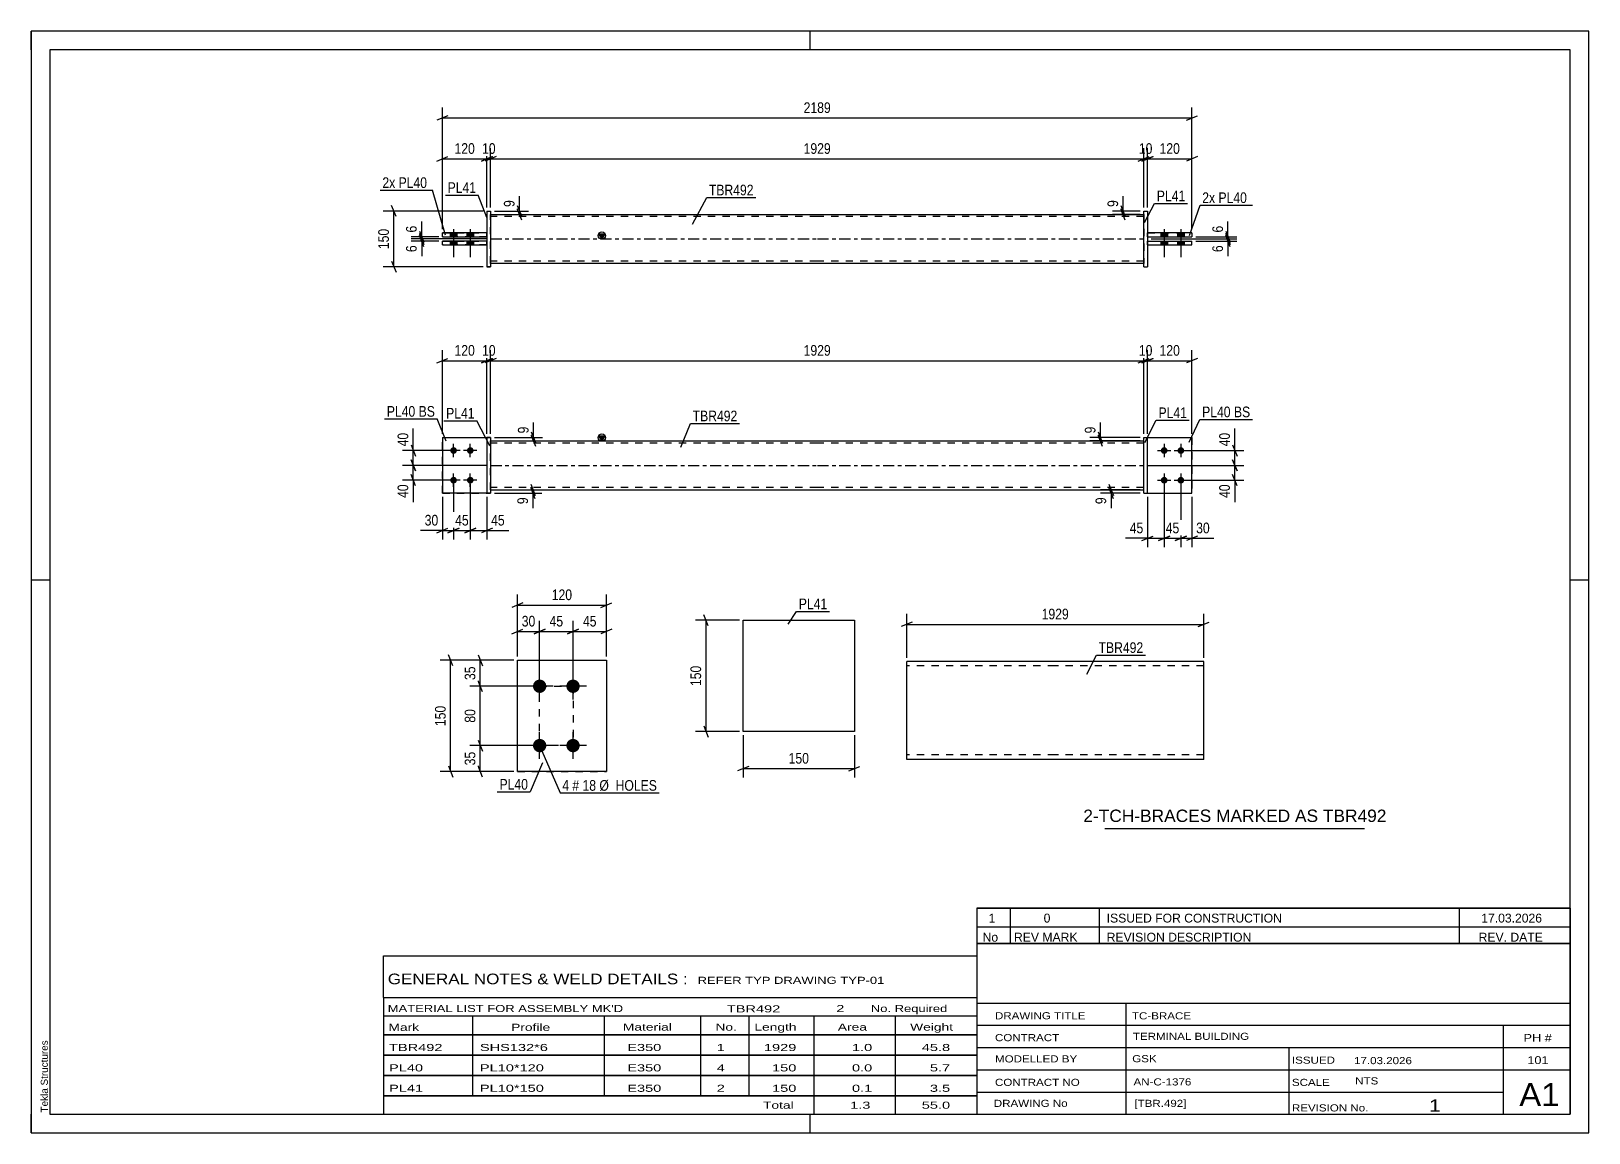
# Model space of a CAD drawing. Header units: millimetres. Extents: x 0 to 420, y 0 to 297.
import ezdxf

# ---------------------------------------------------------------- set-up
doc = ezdxf.new("R2010")
doc.units = ezdxf.units.MM
doc.linetypes.add('DXK_LINE_DOT2', pattern=[3.9198, 1.9599, -1.9599])
doc.linetypes.add('DXK_LINE_DOT3', pattern=[5.9187, 2.979, -0.9799, 0.9799, -0.9799])
doc.styles.add('Arial', font='ARIAL.TTF', dxfattribs={"height": 0.2})
doc.styles.add('Arial Narrow', font='ARIALN.TTF', dxfattribs={"height": 0.2})

# ---------------------------------------------------------------- blocks, each defined once
blk = doc.blocks.new('Unknown-582684890-1127')
at = {"color": 5, "linetype": 'Continuous'}
for p, q in [((420, 297), (0, 297)), ((0, 297), (0, 0)), ((0, 292), (0, 297)), ((210, 292), (210, 297)), ((420, 0), (420, 297)), ((415, 292), (5, 292)), ((5, 292), (5, 5)), ((415, 5), (415, 292)), ((5, 149), (0, 149)), ((420, 149), (415, 149)), ((0, 0), (0, 5)), ((5, 5), (415, 5)), ((210, 0), (210, 5)), ((0, 0), (420, 0))]:
    blk.add_line(p, q, dxfattribs=at)
at = {"color": 174, "linetype": 'Continuous', "style": 'Arial'}
blk.add_text('Tekla Structures', height=1.9102, rotation=90, dxfattribs=at).set_placement((4.5, 5.5))
blk = doc.blocks.new('Part-582684890-1392 - 1364')
at = {"color": 2, "linetype": 'Continuous'}
for p, q in [((110.89, 187.44), (122.89, 187.44)), ((110.89, 187.44), (110.89, 172.44)), ((122.89, 172.44), (110.89, 172.44)), ((110.89, 172.44), (110.89, 172.44))]:
    blk.add_line(p, q, dxfattribs=at)
at = {"color": 7, "linetype": 'DXK_LINE_DOT2'}
for p, q in [((110.89, 187.44), (122.89, 187.44)), ((122.89, 187.44), (122.89, 187.44)), ((122.89, 187.44), (122.89, 172.44)), ((110.89, 172.44), (122.89, 172.44)), ((110.89, 172.44), (110.89, 172.44))]:
    blk.add_line(p, q, dxfattribs=at)
blk = doc.blocks.new('Bolt-582684890-1413 - 1364')
at = {"linetype": 'Continuous'}
for points in [[(305.49, 184.84), (305.68, 184.82), (305.86, 184.76), (306.02, 184.67), (306.16, 184.54), (306.27, 184.39), (306.35, 184.22), (306.39, 184.03), (306.39, 183.85), (306.35, 183.66), (306.27, 183.49), (306.16, 183.34), (306.02, 183.21), (305.86, 183.12), (305.68, 183.06), (305.49, 183.04), (305.31, 183.06), (305.13, 183.12), (304.97, 183.21), (304.83, 183.34), (304.72, 183.49), (304.64, 183.66), (304.6, 183.85), (304.6, 184.03), (304.64, 184.22), (304.72, 184.39), (304.83, 184.54), (304.97, 184.67), (305.13, 184.76), (305.31, 184.82)], [(309.99, 184.84), (310.18, 184.82), (310.36, 184.76), (310.52, 184.67), (310.66, 184.54), (310.77, 184.39), (310.85, 184.22), (310.89, 184.03), (310.89, 183.85), (310.85, 183.66), (310.77, 183.49), (310.66, 183.34), (310.52, 183.21), (310.36, 183.12), (310.18, 183.06), (309.99, 183.04), (309.81, 183.06), (309.63, 183.12), (309.47, 183.21), (309.33, 183.34), (309.22, 183.49), (309.14, 183.66), (309.1, 183.85), (309.1, 184.03), (309.14, 184.22), (309.22, 184.39), (309.33, 184.54), (309.47, 184.67), (309.63, 184.76), (309.81, 184.82)], [(305.49, 176.84), (305.68, 176.82), (305.86, 176.76), (306.02, 176.67), (306.16, 176.54), (306.27, 176.39), (306.35, 176.22), (306.39, 176.03), (306.39, 175.85), (306.35, 175.66), (306.27, 175.49), (306.16, 175.34), (306.02, 175.21), (305.86, 175.12), (305.68, 175.06), (305.49, 175.04), (305.31, 175.06), (305.13, 175.12), (304.97, 175.21), (304.83, 175.34), (304.72, 175.49), (304.64, 175.66), (304.6, 175.85), (304.6, 176.03), (304.64, 176.22), (304.72, 176.39), (304.83, 176.54), (304.97, 176.67), (305.13, 176.76), (305.31, 176.82)], [(309.99, 176.84), (310.18, 176.82), (310.36, 176.76), (310.52, 176.67), (310.66, 176.54), (310.77, 176.39), (310.85, 176.22), (310.89, 176.03), (310.89, 175.85), (310.85, 175.66), (310.77, 175.49), (310.66, 175.34), (310.52, 175.21), (310.36, 175.12), (310.18, 175.06), (309.99, 175.04), (309.81, 175.06), (309.63, 175.12), (309.47, 175.21), (309.33, 175.34), (309.22, 175.49), (309.14, 175.66), (309.1, 175.85), (309.1, 176.03), (309.14, 176.22), (309.22, 176.39), (309.33, 176.54), (309.47, 176.67), (309.63, 176.76), (309.81, 176.82)]]:
    blk.add_hatch(color=1, dxfattribs=at).paths.add_polyline_path(points)
at = {"color": 1, "linetype": 'Continuous'}
for p, q in [((305.49, 185.74), (305.49, 182.14)), ((309.99, 185.74), (309.99, 182.14)), ((303.69, 183.94), (307.29, 183.94)), ((308.19, 183.94), (311.79, 183.94)), ((305.49, 177.74), (305.49, 174.14)), ((309.99, 177.74), (309.99, 174.14)), ((303.69, 175.94), (307.29, 175.94)), ((308.19, 175.94), (311.79, 175.94))]:
    blk.add_line(p, q, dxfattribs=at)
blk = doc.blocks.new('Part-582684890-1397 - 1364')
at = {"color": 7, "linetype": 'DXK_LINE_DOT2'}
for p, q in [((110.89, 187.44), (122.89, 187.44)), ((110.89, 187.44), (122.89, 187.44)), ((110.89, 172.44), (110.89, 187.44)), ((122.89, 187.44), (122.89, 187.44)), ((122.89, 187.44), (122.89, 172.44)), ((110.89, 172.44), (122.89, 172.44)), ((122.89, 172.44), (110.89, 172.44)), ((110.89, 172.44), (110.89, 172.44))]:
    blk.add_line(p, q, dxfattribs=at)
blk = doc.blocks.new('Part-582684890-1412 - 1364')
at = {"color": 2, "linetype": 'Continuous'}
for p, q in [((123.89, 187.44), (122.89, 187.44)), ((122.89, 187.44), (122.89, 172.44)), ((123.89, 187.44), (123.89, 187.44)), ((123.89, 187.44), (123.89, 172.44)), ((122.89, 172.44), (123.89, 172.44))]:
    blk.add_line(p, q, dxfattribs=at)
at = {"color": 7, "linetype": 'DXK_LINE_DOT2'}
for p, q in [((122.89, 187.44), (123.89, 187.44)), ((123.89, 172.44), (122.89, 172.44))]:
    blk.add_line(p, q, dxfattribs=at)
blk = doc.blocks.new('Bolt-582684890-1414 - 1364')
at = {"linetype": 'Continuous'}
for points in [[(113.89, 183.04), (113.71, 183.06), (113.53, 183.12), (113.37, 183.21), (113.23, 183.34), (113.12, 183.49), (113.04, 183.66), (113, 183.85), (113, 184.03), (113.04, 184.22), (113.12, 184.39), (113.23, 184.54), (113.37, 184.67), (113.53, 184.76), (113.71, 184.82), (113.89, 184.84), (114.08, 184.82), (114.26, 184.76), (114.42, 184.67), (114.56, 184.54), (114.67, 184.39), (114.75, 184.22), (114.79, 184.03), (114.79, 183.85), (114.75, 183.66), (114.67, 183.49), (114.56, 183.34), (114.42, 183.21), (114.26, 183.12), (114.08, 183.06)], [(118.39, 183.04), (118.21, 183.06), (118.03, 183.12), (117.87, 183.21), (117.73, 183.34), (117.62, 183.49), (117.54, 183.66), (117.5, 183.85), (117.5, 184.03), (117.54, 184.22), (117.62, 184.39), (117.73, 184.54), (117.87, 184.67), (118.03, 184.76), (118.21, 184.82), (118.39, 184.84), (118.58, 184.82), (118.76, 184.76), (118.92, 184.67), (119.06, 184.54), (119.17, 184.39), (119.25, 184.22), (119.29, 184.03), (119.29, 183.85), (119.25, 183.66), (119.17, 183.49), (119.06, 183.34), (118.92, 183.21), (118.76, 183.12), (118.58, 183.06)], [(113.89, 175.04), (113.71, 175.06), (113.53, 175.12), (113.37, 175.21), (113.23, 175.34), (113.12, 175.49), (113.04, 175.66), (113, 175.85), (113, 176.03), (113.04, 176.22), (113.12, 176.39), (113.23, 176.54), (113.37, 176.67), (113.53, 176.76), (113.71, 176.82), (113.89, 176.84), (114.08, 176.82), (114.26, 176.76), (114.42, 176.67), (114.56, 176.54), (114.67, 176.39), (114.75, 176.22), (114.79, 176.03), (114.79, 175.85), (114.75, 175.66), (114.67, 175.49), (114.56, 175.34), (114.42, 175.21), (114.26, 175.12), (114.08, 175.06)], [(118.39, 175.04), (118.21, 175.06), (118.03, 175.12), (117.87, 175.21), (117.73, 175.34), (117.62, 175.49), (117.54, 175.66), (117.5, 175.85), (117.5, 176.03), (117.54, 176.22), (117.62, 176.39), (117.73, 176.54), (117.87, 176.67), (118.03, 176.76), (118.21, 176.82), (118.39, 176.84), (118.58, 176.82), (118.76, 176.76), (118.92, 176.67), (119.06, 176.54), (119.17, 176.39), (119.25, 176.22), (119.29, 176.03), (119.29, 175.85), (119.25, 175.66), (119.17, 175.49), (119.06, 175.34), (118.92, 175.21), (118.76, 175.12), (118.58, 175.06)]]:
    blk.add_hatch(color=1, dxfattribs=at).paths.add_polyline_path(points)
at = {"color": 1, "linetype": 'Continuous'}
for p, q in [((113.89, 182.14), (113.89, 185.74)), ((118.39, 182.14), (118.39, 185.74)), ((115.69, 183.94), (112.09, 183.94)), ((120.19, 183.94), (116.59, 183.94)), ((113.89, 174.14), (113.89, 177.74)), ((118.39, 174.14), (118.39, 177.74)), ((115.69, 175.94), (112.09, 175.94)), ((120.19, 175.94), (116.59, 175.94))]:
    blk.add_line(p, q, dxfattribs=at)
blk = doc.blocks.new('Part-582684890-1424 - 1364')
at = {"color": 2, "linetype": 'Continuous'}
for p, q in [((299.99, 187.44), (300.99, 187.44)), ((299.99, 172.44), (299.99, 187.44)), ((300.99, 172.44), (300.99, 187.44)), ((299.99, 172.44), (299.99, 172.44)), ((299.99, 172.44), (300.99, 172.44))]:
    blk.add_line(p, q, dxfattribs=at)
at = {"color": 7, "linetype": 'DXK_LINE_DOT2'}
for p, q in [((299.99, 187.44), (300.99, 187.44)), ((299.99, 172.44), (300.99, 172.44))]:
    blk.add_line(p, q, dxfattribs=at)
blk = doc.blocks.new('Part-582684890-1439 - 1364')
at = {"linetype": 'Continuous'}
blk.add_hatch(color=2, dxfattribs=at).paths.add_polyline_path([(153.89, 186.54), (153.09, 187.94), (154.69, 187.94)])
at = {"color": 2, "linetype": 'Continuous'}
for p, q in [((123.89, 186.54), (211.89, 186.54)), ((153.89, 186.54), (153.09, 187.94)), ((153.09, 187.94), (154.69, 187.94)), ((154.69, 187.94), (153.89, 186.54)), ((211.99, 186.54), (299.99, 186.54)), ((123.89, 173.34), (211.89, 173.34)), ((211.99, 173.34), (299.99, 173.34))]:
    blk.add_line(p, q, dxfattribs=at)
at = {"color": 7, "linetype": 'DXK_LINE_DOT2'}
for p, q in [((123.89, 173.34), (123.89, 186.54)), ((211.89, 185.94), (123.89, 185.94)), ((299.99, 185.94), (211.99, 185.94)), ((299.99, 173.34), (299.99, 186.54)), ((211.89, 173.94), (123.89, 173.94)), ((299.99, 173.94), (211.99, 173.94))]:
    blk.add_line(p, q, dxfattribs=at)
at = {"color": 7, "linetype": 'DXK_LINE_DOT3'}
for p, q in [((123.89, 179.94), (211.89, 179.94)), ((211.99, 179.94), (299.99, 179.94))]:
    blk.add_line(p, q, dxfattribs=at)
at = {"color": 2, "linetype": 'Continuous'}
blk.add_circle((153.89, 187.44), 1, dxfattribs=at)
blk = doc.blocks.new('Part-582684890-1444 - 1364')
at = {"color": 2, "linetype": 'Continuous'}
for p, q in [((300.99, 187.44), (312.99, 187.44)), ((312.99, 187.44), (312.99, 187.44)), ((312.99, 172.44), (312.99, 187.44)), ((300.99, 172.44), (312.99, 172.44))]:
    blk.add_line(p, q, dxfattribs=at)
at = {"color": 7, "linetype": 'DXK_LINE_DOT2'}
for p, q in [((300.99, 187.44), (312.99, 187.44)), ((300.99, 172.44), (300.99, 187.44)), ((312.99, 187.44), (312.99, 187.44)), ((300.99, 172.44), (300.99, 172.44)), ((300.99, 172.44), (312.99, 172.44))]:
    blk.add_line(p, q, dxfattribs=at)
blk = doc.blocks.new('Part-582684890-1449 - 1364')
at = {"color": 7, "linetype": 'DXK_LINE_DOT2'}
for p, q in [((300.99, 187.44), (312.99, 187.44)), ((300.99, 172.44), (300.99, 187.44)), ((300.99, 187.44), (312.99, 187.44)), ((312.99, 187.44), (312.99, 187.44)), ((312.99, 187.44), (312.99, 172.44)), ((300.99, 172.44), (300.99, 172.44)), ((300.99, 172.44), (312.99, 172.44)), ((300.99, 172.44), (312.99, 172.44))]:
    blk.add_line(p, q, dxfattribs=at)
blk = doc.blocks.new('Part-582684890-1771 - 1745')
at = {"color": 2, "linetype": 'Continuous'}
for p, q in [((122.89, 240.39), (110.89, 240.39)), ((110.89, 239.39), (110.89, 240.39)), ((122.89, 239.39), (122.89, 240.39)), ((110.89, 239.39), (122.89, 239.39)), ((110.89, 239.39), (110.89, 239.39))]:
    blk.add_line(p, q, dxfattribs=at)
at = {"color": 7, "linetype": 'DXK_LINE_DOT2'}
for p, q in [((110.89, 240.39), (122.89, 240.39)), ((122.89, 239.39), (110.89, 239.39))]:
    blk.add_line(p, q, dxfattribs=at)
blk = doc.blocks.new('Part-582684890-1751 - 1745')
at = {"linetype": 'Continuous'}
blk.add_hatch(color=2, dxfattribs=at).paths.add_polyline_path([(153.89, 240.99), (153.09, 242.39), (154.69, 242.39)])
at = {"color": 2, "linetype": 'Continuous'}
for p, q in [((123.89, 247.59), (211.89, 247.59)), ((211.99, 247.59), (299.99, 247.59)), ((153.89, 240.99), (153.09, 242.39)), ((153.09, 242.39), (154.69, 242.39)), ((154.69, 242.39), (153.89, 240.99)), ((211.89, 234.39), (123.89, 234.39)), ((299.99, 234.39), (211.99, 234.39))]:
    blk.add_line(p, q, dxfattribs=at)
at = {"color": 7, "linetype": 'DXK_LINE_DOT2'}
for p, q in [((123.89, 234.39), (123.89, 247.59)), ((211.89, 246.99), (123.89, 246.99)), ((299.99, 246.99), (211.99, 246.99)), ((299.99, 247.59), (299.99, 234.39)), ((211.89, 234.99), (123.89, 234.99)), ((299.99, 234.99), (211.99, 234.99))]:
    blk.add_line(p, q, dxfattribs=at)
at = {"color": 7, "linetype": 'DXK_LINE_DOT3'}
for p, q in [((123.89, 240.99), (211.89, 240.99)), ((211.99, 240.99), (299.99, 240.99))]:
    blk.add_line(p, q, dxfattribs=at)
at = {"color": 2, "linetype": 'Continuous'}
blk.add_circle((153.89, 241.89), 1, dxfattribs=at)
blk = doc.blocks.new('Part-582684890-1756 - 1745')
at = {"color": 2, "linetype": 'Continuous'}
for p, q in [((300.99, 240.39), (312.99, 240.39)), ((300.99, 239.39), (300.99, 240.39)), ((312.99, 239.39), (312.99, 240.39)), ((300.99, 239.39), (300.99, 239.39)), ((300.99, 239.39), (312.99, 239.39))]:
    blk.add_line(p, q, dxfattribs=at)
at = {"color": 7, "linetype": 'DXK_LINE_DOT2'}
for p, q in [((300.99, 240.39), (312.99, 240.39)), ((300.99, 239.39), (312.99, 239.39))]:
    blk.add_line(p, q, dxfattribs=at)
blk = doc.blocks.new('Part-582684890-1761 - 1745')
at = {"color": 2, "linetype": 'Continuous'}
for p, q in [((312.99, 242.59), (300.99, 242.59)), ((300.99, 241.59), (300.99, 242.59)), ((300.99, 241.59), (300.99, 241.59)), ((300.99, 241.59), (312.99, 241.59)), ((312.99, 242.59), (312.99, 241.59))]:
    blk.add_line(p, q, dxfattribs=at)
at = {"color": 7, "linetype": 'DXK_LINE_DOT2'}
for p, q in [((300.99, 242.59), (300.99, 242.59)), ((300.99, 242.59), (312.99, 242.59)), ((300.99, 241.59), (312.99, 241.59)), ((312.99, 242.59), (312.99, 242.59))]:
    blk.add_line(p, q, dxfattribs=at)
blk = doc.blocks.new('Part-582684890-1766 - 1745')
at = {"color": 2, "linetype": 'Continuous'}
for p, q in [((299.99, 248.49), (299.99, 248.49)), ((299.99, 233.49), (299.99, 248.49)), ((299.99, 248.49), (300.99, 248.49)), ((300.99, 248.49), (300.99, 248.49)), ((300.99, 248.49), (300.99, 233.49)), ((299.99, 233.49), (300.99, 233.49)), ((299.99, 233.49), (299.99, 233.49)), ((300.99, 233.49), (300.99, 233.49))]:
    blk.add_line(p, q, dxfattribs=at)
at = {"color": 7, "linetype": 'DXK_LINE_DOT2'}
for p, q in [((299.99, 248.49), (299.99, 248.49)), ((299.99, 248.49), (300.99, 248.49)), ((299.99, 233.49), (300.99, 233.49))]:
    blk.add_line(p, q, dxfattribs=at)
blk = doc.blocks.new('Part-582684890-1776 - 1745')
at = {"color": 2, "linetype": 'Continuous'}
for p, q in [((122.89, 242.59), (110.89, 242.59)), ((110.89, 241.59), (110.89, 242.59)), ((110.89, 241.59), (122.89, 241.59)), ((110.89, 241.59), (110.89, 241.59)), ((122.89, 241.59), (122.89, 242.59))]:
    blk.add_line(p, q, dxfattribs=at)
at = {"color": 7, "linetype": 'DXK_LINE_DOT2'}
for p, q in [((110.89, 242.59), (122.89, 242.59)), ((122.89, 241.59), (110.89, 241.59))]:
    blk.add_line(p, q, dxfattribs=at)
blk = doc.blocks.new('Part-582684890-1781 - 1745')
at = {"color": 2, "linetype": 'Continuous'}
for p, q in [((122.89, 248.49), (123.89, 248.49)), ((122.89, 248.49), (122.89, 233.49)), ((123.89, 248.49), (123.89, 248.49)), ((123.89, 248.49), (123.89, 233.49)), ((123.89, 233.49), (122.89, 233.49)), ((122.89, 233.49), (122.89, 233.49))]:
    blk.add_line(p, q, dxfattribs=at)
at = {"color": 7, "linetype": 'DXK_LINE_DOT2'}
for p, q in [((122.89, 248.49), (123.89, 248.49)), ((122.89, 233.49), (123.89, 233.49)), ((122.89, 233.49), (122.89, 233.49))]:
    blk.add_line(p, q, dxfattribs=at)
blk = doc.blocks.new('Bolt-582684890-1782 - 1745')
at = {"linetype": 'Continuous'}
for points in [[(306.39, 242.59), (304.59, 242.59), (304.59, 241.59), (306.39, 241.59)], [(306.39, 242.59), (304.59, 242.59), (304.59, 241.59), (306.39, 241.59)], [(306.39, 240.39), (304.59, 240.39), (304.59, 239.39), (306.39, 239.39)], [(306.39, 240.39), (304.59, 240.39), (304.59, 239.39), (306.39, 239.39)], [(310.89, 242.59), (309.09, 242.59), (309.09, 241.59), (310.89, 241.59)], [(310.89, 242.59), (309.09, 242.59), (309.09, 241.59), (310.89, 241.59)], [(310.89, 240.39), (309.09, 240.39), (309.09, 239.39), (310.89, 239.39)], [(310.89, 240.39), (309.09, 240.39), (309.09, 239.39), (310.89, 239.39)]]:
    blk.add_hatch(color=1, dxfattribs=at).paths.add_polyline_path(points)
at = {"color": 1, "linetype": 'Continuous'}
for p, q in [((304.59, 242.59), (304.59, 241.59)), ((304.59, 242.59), (304.59, 241.59)), ((304.59, 240.39), (304.59, 239.39)), ((304.59, 240.39), (304.59, 239.39)), ((305.49, 243.59), (305.49, 236.09)), ((305.49, 243.59), (305.49, 236.09)), ((306.39, 242.59), (306.39, 241.59)), ((306.39, 242.59), (306.39, 241.59)), ((306.39, 240.39), (306.39, 239.39)), ((306.39, 240.39), (306.39, 239.39)), ((309.09, 242.59), (309.09, 241.59)), ((309.09, 242.59), (309.09, 241.59)), ((309.09, 240.39), (309.09, 239.39)), ((309.09, 240.39), (309.09, 239.39)), ((309.99, 243.59), (309.99, 236.09)), ((309.99, 243.59), (309.99, 236.09)), ((310.89, 242.59), (310.89, 241.59)), ((310.89, 242.59), (310.89, 241.59)), ((310.89, 240.39), (310.89, 239.39)), ((310.89, 240.39), (310.89, 239.39))]:
    blk.add_line(p, q, dxfattribs=at)
blk = doc.blocks.new('Bolt-582684890-1783 - 1745')
at = {"linetype": 'Continuous'}
for points in [[(112.99, 241.59), (114.79, 241.59), (114.79, 242.59), (112.99, 242.59)], [(112.99, 241.59), (114.79, 241.59), (114.79, 242.59), (112.99, 242.59)], [(112.99, 239.39), (114.79, 239.39), (114.79, 240.39), (112.99, 240.39)], [(112.99, 239.39), (114.79, 239.39), (114.79, 240.39), (112.99, 240.39)], [(117.49, 241.59), (119.29, 241.59), (119.29, 242.59), (117.49, 242.59)], [(117.49, 241.59), (119.29, 241.59), (119.29, 242.59), (117.49, 242.59)], [(117.49, 239.39), (119.29, 239.39), (119.29, 240.39), (117.49, 240.39)], [(117.49, 239.39), (119.29, 239.39), (119.29, 240.39), (117.49, 240.39)]]:
    blk.add_hatch(color=1, dxfattribs=at).paths.add_polyline_path(points)
at = {"color": 1, "linetype": 'Continuous'}
for p, q in [((112.99, 242.59), (112.99, 241.59)), ((112.99, 242.59), (112.99, 241.59)), ((112.99, 240.39), (112.99, 239.39)), ((112.99, 240.39), (112.99, 239.39)), ((113.89, 243.59), (113.89, 236.09)), ((113.89, 243.59), (113.89, 236.09)), ((114.79, 242.59), (114.79, 241.59)), ((114.79, 242.59), (114.79, 241.59)), ((114.79, 240.39), (114.79, 239.39)), ((114.79, 240.39), (114.79, 239.39)), ((117.49, 242.59), (117.49, 241.59)), ((117.49, 242.59), (117.49, 241.59)), ((117.49, 240.39), (117.49, 239.39)), ((117.49, 240.39), (117.49, 239.39)), ((118.39, 243.59), (118.39, 236.09)), ((118.39, 243.59), (118.39, 236.09)), ((119.29, 242.59), (119.29, 241.59)), ((119.29, 242.59), (119.29, 241.59)), ((119.29, 240.39), (119.29, 239.39)), ((119.29, 240.39), (119.29, 239.39))]:
    blk.add_line(p, q, dxfattribs=at)
blk = doc.blocks.new('Bolt-582684890-2085 - 2022')
at = {"linetype": 'Continuous'}
for points in [[(137.11, 118.6), (136.74, 118.63), (136.38, 118.75), (136.05, 118.94), (135.77, 119.19), (135.55, 119.5), (135.4, 119.84), (135.32, 120.21), (135.32, 120.58), (135.4, 120.95), (135.55, 121.3), (135.77, 121.6), (136.05, 121.85), (136.38, 122.04), (136.74, 122.16), (137.11, 122.2), (137.49, 122.16), (137.84, 122.04), (138.17, 121.85), (138.45, 121.6), (138.67, 121.3), (138.82, 120.95), (138.9, 120.58), (138.9, 120.21), (138.82, 119.84), (138.67, 119.5), (138.45, 119.19), (138.17, 118.94), (137.84, 118.75), (137.49, 118.63)], [(146.11, 118.6), (145.74, 118.63), (145.38, 118.75), (145.05, 118.94), (144.77, 119.19), (144.55, 119.5), (144.4, 119.84), (144.32, 120.21), (144.32, 120.58), (144.4, 120.95), (144.55, 121.3), (144.77, 121.6), (145.05, 121.85), (145.38, 122.04), (145.74, 122.16), (146.11, 122.2), (146.49, 122.16), (146.84, 122.04), (147.17, 121.85), (147.45, 121.6), (147.67, 121.3), (147.82, 120.95), (147.9, 120.58), (147.9, 120.21), (147.82, 119.84), (147.67, 119.5), (147.45, 119.19), (147.17, 118.94), (146.84, 118.75), (146.49, 118.63)], [(137.11, 102.6), (136.74, 102.63), (136.38, 102.75), (136.05, 102.94), (135.77, 103.19), (135.55, 103.5), (135.4, 103.84), (135.32, 104.21), (135.32, 104.58), (135.4, 104.95), (135.55, 105.3), (135.77, 105.6), (136.05, 105.85), (136.38, 106.04), (136.74, 106.16), (137.11, 106.2), (137.49, 106.16), (137.84, 106.04), (138.17, 105.85), (138.45, 105.6), (138.67, 105.3), (138.82, 104.95), (138.9, 104.58), (138.9, 104.21), (138.82, 103.84), (138.67, 103.5), (138.45, 103.19), (138.17, 102.94), (137.84, 102.75), (137.49, 102.63)], [(146.11, 102.6), (145.74, 102.63), (145.38, 102.75), (145.05, 102.94), (144.77, 103.19), (144.55, 103.5), (144.4, 103.84), (144.32, 104.21), (144.32, 104.58), (144.4, 104.95), (144.55, 105.3), (144.77, 105.6), (145.05, 105.85), (145.38, 106.04), (145.74, 106.16), (146.11, 106.2), (146.49, 106.16), (146.84, 106.04), (147.17, 105.85), (147.45, 105.6), (147.67, 105.3), (147.82, 104.95), (147.9, 104.58), (147.9, 104.21), (147.82, 103.84), (147.67, 103.5), (147.45, 103.19), (147.17, 102.94), (146.84, 102.75), (146.49, 102.63)]]:
    blk.add_hatch(color=1, dxfattribs=at).paths.add_polyline_path(points)
at = {"color": 1, "linetype": 'Continuous'}
for p, q in [((137.11, 116.8), (137.11, 124)), ((146.11, 116.8), (146.11, 124)), ((140.71, 120.4), (133.51, 120.4)), ((149.71, 120.4), (142.51, 120.4)), ((137.11, 100.8), (137.11, 108)), ((146.11, 100.8), (146.11, 108)), ((140.71, 104.4), (133.51, 104.4)), ((149.71, 104.4), (142.51, 104.4))]:
    blk.add_line(p, q, dxfattribs=at)
blk = doc.blocks.new('Part-582684890-2090 - 2022')
at = {"color": 2, "linetype": 'Continuous'}
for p, q in [((131.11, 127.4), (155.11, 127.4)), ((131.11, 97.4), (131.11, 127.4)), ((155.11, 127.4), (155.11, 127.4)), ((155.11, 127.4), (155.11, 97.4)), ((155.11, 97.4), (131.11, 97.4)), ((131.11, 97.4), (131.11, 97.4))]:
    blk.add_line(p, q, dxfattribs=at)
at = {"color": 7, "linetype": 'DXK_LINE_DOT2'}
for p, q in [((131.11, 127.4), (155.11, 127.4)), ((131.11, 97.4), (155.11, 97.4)), ((131.11, 97.4), (131.11, 97.4))]:
    blk.add_line(p, q, dxfattribs=at)
blk = doc.blocks.new('Part-582684890-2237 - 2231')
at = {"color": 2, "linetype": 'Continuous'}
for p, q in [((191.98, 138.19), (221.98, 138.19)), ((191.98, 108.19), (191.98, 138.19)), ((221.98, 138.19), (221.98, 108.19)), ((221.98, 108.19), (191.98, 108.19))]:
    blk.add_line(p, q, dxfattribs=at)
blk = doc.blocks.new('Part-582684890-2260 - 2254')
at = {"color": 2, "linetype": 'Continuous'}
for p, q in [((276.07, 127.08), (236.07, 127.08)), ((236.07, 100.86), (236.07, 127.08)), ((316.17, 127.08), (276.17, 127.08)), ((316.17, 100.68), (316.17, 127.08)), ((236.07, 100.68), (236.07, 100.86)), ((276.07, 100.68), (236.07, 100.68)), ((316.17, 100.68), (276.17, 100.68))]:
    blk.add_line(p, q, dxfattribs=at)
at = {"color": 7, "linetype": 'DXK_LINE_DOT2'}
for p, q in [((276.07, 125.88), (236.07, 125.88)), ((316.17, 125.88), (276.17, 125.88)), ((236.07, 101.88), (236.07, 101.97)), ((276.07, 101.88), (236.07, 101.88)), ((316.17, 101.88), (276.17, 101.88)), ((316.17, 101.88), (316.17, 101.97))]:
    blk.add_line(p, q, dxfattribs=at)
blk = doc.blocks.new('Rectangle-582684890-2216 - 2022')
at = {"color": 1, "linetype": 'DXK_LINE_DOT2'}
blk.add_lwpolyline([(137.11, 120.4), (146.11, 120.4), (146.11, 104.4), (137.11, 104.4), (137.11, 120.4)], close=True, dxfattribs=at)
blk = doc.blocks.new('StraightDimension-582684890-1681 - 1364')
at = {"color": 7, "linetype": 'Continuous'}
for p, q in [((323.95, 181.44), (325.15, 178.44)), ((300.99, 179.94), (326.95, 179.94)), ((325.15, 174.44), (323.95, 177.44)), ((324.55, 175.94), (324.55, 179.94)), ((310.99, 175.94), (326.95, 175.94))]:
    blk.add_line(p, q, dxfattribs=at)
at = {"color": 0}
blk.add_wipeout([(323.8, 175.41), (319.6, 175.41), (319.6, 170.56), (323.8, 170.56)], dxfattribs=at)
at = {"color": 7, "linetype": 'Continuous'}
blk.add_line((324.55, 175.94), (324.55, 170.03), dxfattribs=at)
blk.add_line((324.55, 175.94), (324.55, 170.03), dxfattribs=at)
at = {"color": 3, "style": 'Arial Narrow'}
blk.add_text('40', height=2.863, rotation=90.0002, dxfattribs=at).set_placement((323.2, 171.16))
blk = doc.blocks.new('StraightDimension-582684890-1601 - 1364')
at = {"color": 7, "linetype": 'Continuous'}
for p, q in [((102.42, 185.44), (103.62, 182.44)), ((112.89, 183.94), (100.17, 183.94)), ((103.62, 178.44), (102.42, 181.44)), ((103.02, 179.94), (103.02, 183.94)), ((122.89, 179.94), (100.17, 179.94))]:
    blk.add_line(p, q, dxfattribs=at)
at = {"color": 0}
blk.add_wipeout([(102.27, 189.32), (98.07, 189.32), (98.07, 184.46), (102.27, 184.46)], dxfattribs=at)
at = {"color": 7, "linetype": 'Continuous'}
blk.add_line((103.02, 183.94), (103.02, 189.85), dxfattribs=at)
blk.add_line((103.02, 183.94), (103.02, 189.85), dxfattribs=at)
at = {"color": 3, "style": 'Arial Narrow'}
blk.add_text('40', height=2.863, rotation=90.0002, dxfattribs=at).set_placement((101.67, 185.06))
blk = doc.blocks.new('StraightDimension-582684890-1572 - 1364')
at = {"color": 7, "linetype": 'Continuous'}
for p, q in [((113.89, 174.94), (113.89, 159.98)), ((110.89, 171.44), (110.89, 159.98)), ((109.39, 161.78), (112.39, 162.98)), ((110.89, 162.38), (113.89, 162.38)), ((115.39, 162.98), (112.39, 161.78))]:
    blk.add_line(p, q, dxfattribs=at)
at = {"color": 0}
blk.add_wipeout([(110.37, 163.13), (110.37, 167.33), (105.51, 167.33), (105.51, 163.13)], dxfattribs=at)
at = {"color": 7, "linetype": 'Continuous'}
blk.add_line((110.89, 162.38), (104.99, 162.38), dxfattribs=at)
blk.add_line((110.89, 162.38), (104.99, 162.38), dxfattribs=at)
at = {"color": 3, "style": 'Arial Narrow'}
blk.add_text('30', height=2.863, dxfattribs=at).set_placement((106.11, 163.73))
blk = doc.blocks.new('StraightDimension-582684890-1565 - 1364')
at = {"color": 7, "linetype": 'Continuous'}
for p, q in [((113.89, 174.94), (113.89, 159.98)), ((118.39, 174.94), (118.39, 159.98)), ((112.39, 161.78), (115.39, 162.98)), ((113.89, 162.38), (118.39, 162.38)), ((119.89, 162.98), (116.89, 161.78))]:
    blk.add_line(p, q, dxfattribs=at)
at = {"color": 0}
blk.add_wipeout([(118.57, 163.13), (118.57, 167.33), (113.72, 167.33), (113.72, 163.13)], dxfattribs=at)
at = {"color": 3, "style": 'Arial Narrow'}
blk.add_text('45', height=2.863, dxfattribs=at).set_placement((114.32, 163.73))
blk = doc.blocks.new('StraightDimension-582684890-1458 - 1364')
at = {"color": 7, "linetype": 'Continuous'}
for p, q in [((110.89, 188.44), (110.89, 211.01)), ((122.89, 188.44), (122.89, 211.01)), ((109.39, 207.56), (112.39, 208.76)), ((110.89, 208.16), (122.89, 208.16)), ((124.39, 208.76), (121.39, 207.56))]:
    blk.add_line(p, q, dxfattribs=at)
at = {"color": 0}
blk.add_wipeout([(120.24, 208.91), (120.24, 213.11), (113.55, 213.11), (113.55, 208.91)], dxfattribs=at)
at = {"color": 3, "style": 'Arial Narrow'}
blk.add_text('120', height=2.863, dxfattribs=at).set_placement((114.15, 209.51))
blk = doc.blocks.new('StraightDimension-582684890-1485 - 1364')
at = {"color": 7, "linetype": 'Continuous'}
for p, q in [((122.89, 188.44), (122.89, 211.01)), ((123.89, 188.44), (123.89, 211.01)), ((121.39, 207.56), (124.39, 208.76)), ((125.39, 208.76), (122.39, 207.56)), ((122.89, 208.16), (123.89, 208.16))]:
    blk.add_line(p, q, dxfattribs=at)
at = {"color": 0}
blk.add_wipeout([(125.82, 208.91), (125.82, 213.11), (120.97, 213.11), (120.97, 208.91)], dxfattribs=at)
at = {"color": 3, "style": 'Arial Narrow'}
blk.add_text('10', height=2.863, dxfattribs=at).set_placement((121.57, 209.51))
blk = doc.blocks.new('StraightDimension-582684890-1502 - 1364')
at = {"color": 7, "linetype": 'Continuous'}
for p, q in [((123.89, 188.44), (123.89, 211.01)), ((299.99, 188.44), (299.99, 211.01)), ((125.39, 208.76), (122.39, 207.56)), ((123.89, 208.16), (299.99, 208.16)), ((298.49, 207.56), (301.49, 208.76))]:
    blk.add_line(p, q, dxfattribs=at)
at = {"color": 0}
blk.add_wipeout([(216.2, 208.91), (216.2, 213.11), (207.69, 213.11), (207.69, 208.91)], dxfattribs=at)
at = {"color": 3, "style": 'Arial Narrow'}
blk.add_text('1929', height=2.863, dxfattribs=at).set_placement((208.29, 209.51))
blk = doc.blocks.new('StraightDimension-582684890-1511 - 1364')
at = {"color": 7, "linetype": 'Continuous'}
for p, q in [((299.99, 188.44), (299.99, 211.01)), ((300.99, 188.44), (300.99, 211.01)), ((298.49, 207.56), (301.49, 208.76)), ((302.49, 208.76), (299.49, 207.56)), ((299.99, 208.16), (300.99, 208.16))]:
    blk.add_line(p, q, dxfattribs=at)
at = {"color": 0}
blk.add_wipeout([(302.92, 208.91), (302.92, 213.11), (298.07, 213.11), (298.07, 208.91)], dxfattribs=at)
at = {"color": 3, "style": 'Arial Narrow'}
blk.add_text('10', height=2.863, dxfattribs=at).set_placement((298.67, 209.51))
blk = doc.blocks.new('StraightDimension-582684890-1529 - 1364')
at = {"color": 7, "linetype": 'Continuous'}
for p, q in [((300.99, 188.44), (300.99, 211.01)), ((312.99, 188.44), (312.99, 211.01)), ((299.49, 207.56), (302.49, 208.76)), ((300.99, 208.16), (312.99, 208.16)), ((314.49, 208.76), (311.49, 207.56))]:
    blk.add_line(p, q, dxfattribs=at)
at = {"color": 0}
blk.add_wipeout([(310.34, 208.91), (310.34, 213.11), (303.65, 213.11), (303.65, 208.91)], dxfattribs=at)
at = {"color": 3, "style": 'Arial Narrow'}
blk.add_text('120', height=2.863, dxfattribs=at).set_placement((304.25, 209.51))
blk = doc.blocks.new('StraightDimension-582684890-1552 - 1364')
at = {"color": 7, "linetype": 'Continuous'}
for p, q in [((118.39, 174.94), (118.39, 159.98)), ((122.89, 171.44), (122.89, 159.98)), ((116.89, 161.78), (119.89, 162.98)), ((118.39, 162.38), (122.89, 162.38)), ((124.39, 162.98), (121.39, 161.78))]:
    blk.add_line(p, q, dxfattribs=at)
at = {"color": 0}
blk.add_wipeout([(128.28, 163.13), (128.28, 167.33), (123.42, 167.33), (123.42, 163.13)], dxfattribs=at)
at = {"color": 7, "linetype": 'Continuous'}
blk.add_line((122.89, 162.38), (128.8, 162.38), dxfattribs=at)
blk.add_line((122.89, 162.38), (128.8, 162.38), dxfattribs=at)
at = {"color": 3, "style": 'Arial Narrow'}
blk.add_text('45', height=2.863, dxfattribs=at).set_placement((124.02, 163.73))
blk = doc.blocks.new('StraightDimension-582684890-1583 - 1364')
at = {"color": 7, "linetype": 'Continuous'}
for p, q in [((124.89, 173.34), (137.7, 173.34)), ((124.89, 172.44), (137.7, 172.44)), ((134.7, 174.84), (135.9, 171.84)), ((135.9, 170.94), (134.7, 173.94)), ((135.3, 172.44), (135.3, 173.34))]:
    blk.add_line(p, q, dxfattribs=at)
at = {"color": 0}
blk.add_wipeout([(134.55, 171.91), (130.35, 171.91), (130.35, 168.89), (134.55, 168.89)], dxfattribs=at)
at = {"color": 7, "linetype": 'Continuous'}
blk.add_line((135.3, 172.44), (135.3, 168.36), dxfattribs=at)
blk.add_line((135.3, 172.44), (135.3, 168.36), dxfattribs=at)
at = {"color": 3, "style": 'Arial Narrow'}
blk.add_text('9', height=2.86, rotation=90.0002, dxfattribs=at).set_placement((133.95, 169.49))
blk = doc.blocks.new('StraightDimension-582684890-1592 - 1364')
at = {"color": 7, "linetype": 'Continuous'}
for p, q in [((124.89, 187.44), (137.85, 187.44)), ((124.89, 186.54), (137.85, 186.54)), ((134.85, 188.94), (136.05, 185.94)), ((136.05, 185.04), (134.85, 188.04)), ((135.45, 186.54), (135.45, 187.44))]:
    blk.add_line(p, q, dxfattribs=at)
at = {"color": 0}
blk.add_wipeout([(134.7, 190.99), (130.5, 190.99), (130.5, 187.96), (134.7, 187.96)], dxfattribs=at)
at = {"color": 7, "linetype": 'Continuous'}
blk.add_line((135.45, 187.44), (135.45, 191.52), dxfattribs=at)
blk.add_line((135.45, 187.44), (135.45, 191.52), dxfattribs=at)
at = {"color": 3, "style": 'Arial Narrow'}
blk.add_text('9', height=2.86, rotation=90.0002, dxfattribs=at).set_placement((134.1, 188.56))
blk = doc.blocks.new('StraightDimension-582684890-1618 - 1364')
at = {"color": 7, "linetype": 'Continuous'}
for p, q in [((102.42, 181.44), (103.62, 178.44)), ((122.89, 179.94), (100.17, 179.94)), ((103.62, 174.44), (102.42, 177.44)), ((103.02, 175.94), (103.02, 179.94)), ((112.89, 175.94), (100.17, 175.94))]:
    blk.add_line(p, q, dxfattribs=at)
at = {"color": 0}
blk.add_wipeout([(102.27, 175.41), (98.07, 175.41), (98.07, 170.56), (102.27, 170.56)], dxfattribs=at)
at = {"color": 7, "linetype": 'Continuous'}
blk.add_line((103.02, 175.94), (103.02, 170.03), dxfattribs=at)
blk.add_line((103.02, 175.94), (103.02, 170.03), dxfattribs=at)
at = {"color": 3, "style": 'Arial Narrow'}
blk.add_text('40', height=2.863, rotation=90.0002, dxfattribs=at).set_placement((101.67, 171.16))
blk = doc.blocks.new('StraightDimension-582684890-1632 - 1364')
at = {"color": 7, "linetype": 'Continuous'}
for p, q in [((298.99, 173.34), (288.35, 173.34)), ((298.99, 172.44), (288.35, 172.44)), ((290.6, 174.84), (291.8, 171.84)), ((291.8, 170.94), (290.6, 173.94)), ((291.2, 172.44), (291.2, 173.34))]:
    blk.add_line(p, q, dxfattribs=at)
at = {"color": 0}
blk.add_wipeout([(290.45, 171.91), (286.25, 171.91), (286.25, 168.89), (290.45, 168.89)], dxfattribs=at)
at = {"color": 7, "linetype": 'Continuous'}
blk.add_line((291.2, 172.44), (291.2, 168.36), dxfattribs=at)
blk.add_line((291.2, 172.44), (291.2, 168.36), dxfattribs=at)
at = {"color": 3, "style": 'Arial Narrow'}
blk.add_text('9', height=2.86, rotation=90.0002, dxfattribs=at).set_placement((289.85, 169.49))
blk = doc.blocks.new('StraightDimension-582684890-1641 - 1364')
at = {"color": 7, "linetype": 'Continuous'}
for p, q in [((309.99, 174.94), (309.99, 157.89)), ((312.99, 171.44), (312.99, 157.89)), ((308.49, 159.69), (311.49, 160.89)), ((309.99, 160.29), (312.99, 160.29)), ((314.49, 160.89), (311.49, 159.69))]:
    blk.add_line(p, q, dxfattribs=at)
at = {"color": 0}
blk.add_wipeout([(318.38, 161.04), (318.38, 165.24), (313.52, 165.24), (313.52, 161.04)], dxfattribs=at)
at = {"color": 7, "linetype": 'Continuous'}
blk.add_line((312.99, 160.29), (318.9, 160.29), dxfattribs=at)
blk.add_line((312.99, 160.29), (318.9, 160.29), dxfattribs=at)
at = {"color": 3, "style": 'Arial Narrow'}
blk.add_text('30', height=2.863, dxfattribs=at).set_placement((314.12, 161.64))
blk = doc.blocks.new('StraightDimension-582684890-1654 - 1364')
at = {"color": 7, "linetype": 'Continuous'}
for p, q in [((305.49, 174.94), (305.49, 157.89)), ((309.99, 174.94), (309.99, 157.89)), ((303.99, 159.69), (306.99, 160.89)), ((305.49, 160.29), (309.99, 160.29)), ((311.49, 160.89), (308.49, 159.69))]:
    blk.add_line(p, q, dxfattribs=at)
at = {"color": 0}
blk.add_wipeout([(310.17, 161.04), (310.17, 165.24), (305.32, 165.24), (305.32, 161.04)], dxfattribs=at)
at = {"color": 3, "style": 'Arial Narrow'}
blk.add_text('45', height=2.863, dxfattribs=at).set_placement((305.92, 161.64))
blk = doc.blocks.new('StraightDimension-582684890-1664 - 1364')
at = {"color": 7, "linetype": 'Continuous'}
for p, q in [((305.49, 174.94), (305.49, 157.89)), ((300.99, 171.44), (300.99, 157.89)), ((299.49, 159.69), (302.49, 160.89)), ((300.99, 160.29), (305.49, 160.29)), ((306.99, 160.89), (303.99, 159.69))]:
    blk.add_line(p, q, dxfattribs=at)
at = {"color": 0}
blk.add_wipeout([(300.47, 161.04), (300.47, 165.24), (295.61, 165.24), (295.61, 161.04)], dxfattribs=at)
at = {"color": 7, "linetype": 'Continuous'}
blk.add_line((300.99, 160.29), (295.09, 160.29), dxfattribs=at)
blk.add_line((300.99, 160.29), (295.09, 160.29), dxfattribs=at)
at = {"color": 3, "style": 'Arial Narrow'}
blk.add_text('45', height=2.863, dxfattribs=at).set_placement((296.21, 161.64))
blk = doc.blocks.new('StraightDimension-582684890-1694 - 1364')
at = {"color": 7, "linetype": 'Continuous'}
for p, q in [((323.95, 185.44), (325.15, 182.44)), ((310.99, 183.94), (326.95, 183.94)), ((325.15, 178.44), (323.95, 181.44)), ((324.55, 179.94), (324.55, 183.94)), ((300.99, 179.94), (326.95, 179.94))]:
    blk.add_line(p, q, dxfattribs=at)
at = {"color": 0}
blk.add_wipeout([(323.8, 189.32), (319.6, 189.32), (319.6, 184.46), (323.8, 184.46)], dxfattribs=at)
at = {"color": 7, "linetype": 'Continuous'}
blk.add_line((324.55, 183.94), (324.55, 189.85), dxfattribs=at)
blk.add_line((324.55, 183.94), (324.55, 189.85), dxfattribs=at)
at = {"color": 3, "style": 'Arial Narrow'}
blk.add_text('40', height=2.863, rotation=90.0002, dxfattribs=at).set_placement((323.2, 185.06))
blk = doc.blocks.new('StraightDimension-582684890-1708 - 1364')
at = {"color": 7, "linetype": 'Continuous'}
for p, q in [((298.99, 187.44), (285.46, 187.44)), ((298.99, 186.54), (285.46, 186.54)), ((287.71, 188.94), (288.91, 185.94)), ((288.91, 185.04), (287.71, 188.04)), ((288.31, 186.54), (288.31, 187.44))]:
    blk.add_line(p, q, dxfattribs=at)
at = {"color": 0}
blk.add_wipeout([(287.56, 190.99), (283.36, 190.99), (283.36, 187.96), (287.56, 187.96)], dxfattribs=at)
at = {"color": 7, "linetype": 'Continuous'}
blk.add_line((288.31, 187.44), (288.31, 191.52), dxfattribs=at)
blk.add_line((288.31, 187.44), (288.31, 191.52), dxfattribs=at)
at = {"color": 3, "style": 'Arial Narrow'}
blk.add_text('9', height=2.86, rotation=90.0002, dxfattribs=at).set_placement((286.96, 188.56))
blk = doc.blocks.new('StraightDimension-582684890-1833 - 1745')
at = {"color": 7, "linetype": 'Continuous'}
for p, q in [((122.89, 240.99), (102.45, 240.99)), ((109.89, 240.39), (102.45, 240.39)), ((104.7, 242.49), (105.9, 239.49)), ((105.9, 238.89), (104.7, 241.89)), ((105.3, 240.39), (105.3, 240.99))]:
    blk.add_line(p, q, dxfattribs=at)
at = {"color": 0}
blk.add_wipeout([(104.55, 239.86), (100.35, 239.86), (100.35, 236.83), (104.55, 236.83)], dxfattribs=at)
at = {"color": 7, "linetype": 'Continuous'}
blk.add_line((105.3, 240.39), (105.3, 236.31), dxfattribs=at)
blk.add_line((105.3, 240.39), (105.3, 236.31), dxfattribs=at)
at = {"color": 3, "style": 'Arial Narrow'}
blk.add_text('6', height=2.86, rotation=90.0002, dxfattribs=at).set_placement((103.95, 237.43))
blk = doc.blocks.new('StraightDimension-582684890-1882 - 1745')
at = {"color": 7, "linetype": 'Continuous'}
for p, q in [((110.89, 243.59), (110.89, 265.43)), ((122.89, 249.49), (122.89, 265.43)), ((109.39, 261.98), (112.39, 263.18)), ((110.89, 262.58), (122.89, 262.58)), ((124.39, 263.18), (121.39, 261.98))]:
    blk.add_line(p, q, dxfattribs=at)
at = {"color": 0}
blk.add_wipeout([(120.24, 263.33), (120.24, 267.53), (113.55, 267.53), (113.55, 263.33)], dxfattribs=at)
at = {"color": 3, "style": 'Arial Narrow'}
blk.add_text('120', height=2.863, dxfattribs=at).set_placement((114.15, 263.93))
blk = doc.blocks.new('StraightDimension-582684890-1902 - 1745')
at = {"color": 7, "linetype": 'Continuous'}
for p, q in [((299.99, 249.49), (299.99, 265.43)), ((300.99, 249.49), (300.99, 265.43)), ((298.49, 261.98), (301.49, 263.18)), ((302.49, 263.18), (299.49, 261.98)), ((299.99, 262.58), (300.99, 262.58))]:
    blk.add_line(p, q, dxfattribs=at)
at = {"color": 0}
blk.add_wipeout([(302.92, 263.33), (302.92, 267.53), (298.07, 267.53), (298.07, 263.33)], dxfattribs=at)
at = {"color": 3, "style": 'Arial Narrow'}
blk.add_text('10', height=2.863, dxfattribs=at).set_placement((298.67, 263.93))
blk = doc.blocks.new('StraightDimension-582684890-1787 - 1745')
at = {"color": 7, "linetype": 'Continuous'}
for p, q in [((298.99, 248.49), (291.57, 248.49)), ((293.82, 249.99), (295.02, 246.99)), ((295.02, 246.09), (293.82, 249.09)), ((294.42, 247.59), (294.42, 248.49)), ((298.99, 247.59), (291.57, 247.59))]:
    blk.add_line(p, q, dxfattribs=at)
at = {"color": 0}
blk.add_wipeout([(293.67, 252.04), (289.47, 252.04), (289.47, 249.01), (293.67, 249.01)], dxfattribs=at)
at = {"color": 7, "linetype": 'Continuous'}
blk.add_line((294.42, 248.49), (294.42, 252.56), dxfattribs=at)
blk.add_line((294.42, 248.49), (294.42, 252.56), dxfattribs=at)
at = {"color": 3, "style": 'Arial Narrow'}
blk.add_text('9', height=2.86, rotation=90.0002, dxfattribs=at).set_placement((293.07, 249.61))
blk = doc.blocks.new('StraightDimension-582684890-1798 - 1745')
at = {"color": 7, "linetype": 'Continuous'}
for p, q in [((301.99, 240.99), (325.09, 240.99)), ((313.99, 240.39), (325.09, 240.39)), ((322.09, 242.49), (323.29, 239.49)), ((323.29, 238.89), (322.09, 241.89)), ((322.69, 240.39), (322.69, 240.99))]:
    blk.add_line(p, q, dxfattribs=at)
at = {"color": 0}
blk.add_wipeout([(321.94, 239.86), (317.74, 239.86), (317.74, 236.83), (321.94, 236.83)], dxfattribs=at)
at = {"color": 7, "linetype": 'Continuous'}
blk.add_line((322.69, 240.39), (322.69, 236.31), dxfattribs=at)
blk.add_line((322.69, 240.39), (322.69, 236.31), dxfattribs=at)
at = {"color": 3, "style": 'Arial Narrow'}
blk.add_text('6', height=2.86, rotation=90.0002, dxfattribs=at).set_placement((321.34, 237.43))
blk = doc.blocks.new('StraightDimension-582684890-1807 - 1745')
at = {"color": 7, "linetype": 'Continuous'}
for p, q in [((301.99, 240.99), (325.09, 240.99)), ((313.99, 241.59), (325.09, 241.59)), ((322.09, 243.09), (323.29, 240.09)), ((323.29, 239.49), (322.09, 242.49)), ((322.69, 240.99), (322.69, 241.59))]:
    blk.add_line(p, q, dxfattribs=at)
at = {"color": 0}
blk.add_wipeout([(321.94, 245.14), (317.74, 245.14), (317.74, 242.11), (321.94, 242.11)], dxfattribs=at)
at = {"color": 7, "linetype": 'Continuous'}
blk.add_line((322.69, 241.59), (322.69, 245.66), dxfattribs=at)
blk.add_line((322.69, 241.59), (322.69, 245.66), dxfattribs=at)
at = {"color": 3, "style": 'Arial Narrow'}
blk.add_text('6', height=2.86, rotation=90.0002, dxfattribs=at).set_placement((321.34, 242.71))
blk = doc.blocks.new('StraightDimension-582684890-1817 - 1745')
at = {"color": 7, "linetype": 'Continuous'}
for p, q in [((109.89, 241.59), (102.45, 241.59)), ((122.89, 240.99), (102.45, 240.99)), ((104.7, 243.09), (105.9, 240.09)), ((105.9, 239.49), (104.7, 242.49)), ((105.3, 240.99), (105.3, 241.59))]:
    blk.add_line(p, q, dxfattribs=at)
at = {"color": 0}
blk.add_wipeout([(104.55, 245.14), (100.35, 245.14), (100.35, 242.11), (104.55, 242.11)], dxfattribs=at)
at = {"color": 7, "linetype": 'Continuous'}
blk.add_line((105.3, 241.59), (105.3, 245.66), dxfattribs=at)
blk.add_line((105.3, 241.59), (105.3, 245.66), dxfattribs=at)
at = {"color": 3, "style": 'Arial Narrow'}
blk.add_text('6', height=2.86, rotation=90.0002, dxfattribs=at).set_placement((103.95, 242.71))
blk = doc.blocks.new('StraightDimension-582684890-1850 - 1745')
at = {"color": 7, "linetype": 'Continuous'}
for p, q in [((124.89, 248.49), (134.07, 248.49)), ((131.07, 249.99), (132.27, 246.99)), ((132.27, 246.09), (131.07, 249.09)), ((131.67, 247.59), (131.67, 248.49)), ((124.89, 247.59), (134.07, 247.59))]:
    blk.add_line(p, q, dxfattribs=at)
at = {"color": 0}
blk.add_wipeout([(130.92, 252.04), (126.72, 252.04), (126.72, 249.01), (130.92, 249.01)], dxfattribs=at)
at = {"color": 7, "linetype": 'Continuous'}
blk.add_line((131.67, 248.49), (131.67, 252.56), dxfattribs=at)
blk.add_line((131.67, 248.49), (131.67, 252.56), dxfattribs=at)
at = {"color": 3, "style": 'Arial Narrow'}
blk.add_text('9', height=2.86, rotation=90.0002, dxfattribs=at).set_placement((130.32, 249.61))
blk = doc.blocks.new('StraightDimension-582684890-1861 - 1745')
at = {"color": 7, "linetype": 'Continuous'}
for p, q in [((121.89, 248.49), (94.95, 248.49)), ((98.4, 246.99), (97.2, 249.99)), ((97.8, 233.49), (97.8, 248.49)), ((121.89, 233.49), (94.95, 233.49)), ((97.2, 234.99), (98.4, 231.99))]:
    blk.add_line(p, q, dxfattribs=at)
at = {"color": 0}
blk.add_wipeout([(97.05, 244.33), (92.85, 244.33), (92.85, 237.64), (97.05, 237.64)], dxfattribs=at)
at = {"color": 3, "style": 'Arial Narrow'}
blk.add_text('150', height=2.863, rotation=90.0002, dxfattribs=at).set_placement((96.45, 238.24))
blk = doc.blocks.new('StraightDimension-582684890-1872 - 1745')
at = {"color": 7, "linetype": 'Continuous'}
for p, q in [((122.89, 249.49), (122.89, 265.43)), ((123.89, 249.49), (123.89, 265.43)), ((121.39, 261.98), (124.39, 263.18)), ((125.39, 263.18), (122.39, 261.98)), ((122.89, 262.58), (123.89, 262.58))]:
    blk.add_line(p, q, dxfattribs=at)
at = {"color": 0}
blk.add_wipeout([(125.82, 263.33), (125.82, 267.53), (120.97, 267.53), (120.97, 263.33)], dxfattribs=at)
at = {"color": 3, "style": 'Arial Narrow'}
blk.add_text('10', height=2.863, dxfattribs=at).set_placement((121.57, 263.93))
blk = doc.blocks.new('StraightDimension-582684890-1892 - 1745')
at = {"color": 7, "linetype": 'Continuous'}
for p, q in [((123.89, 249.49), (123.89, 265.43)), ((299.99, 249.49), (299.99, 265.43)), ((125.39, 263.18), (122.39, 261.98)), ((123.89, 262.58), (299.99, 262.58)), ((298.49, 261.98), (301.49, 263.18))]:
    blk.add_line(p, q, dxfattribs=at)
at = {"color": 0}
blk.add_wipeout([(216.2, 263.33), (216.2, 267.53), (207.69, 267.53), (207.69, 263.33)], dxfattribs=at)
at = {"color": 3, "style": 'Arial Narrow'}
blk.add_text('1929', height=2.863, dxfattribs=at).set_placement((208.29, 263.93))
blk = doc.blocks.new('StraightDimension-582684890-1912 - 1745')
at = {"color": 7, "linetype": 'Continuous'}
for p, q in [((300.99, 249.49), (300.99, 265.43)), ((312.99, 243.59), (312.99, 265.43)), ((299.49, 261.98), (302.49, 263.18)), ((300.99, 262.58), (312.99, 262.58)), ((314.49, 263.18), (311.49, 261.98))]:
    blk.add_line(p, q, dxfattribs=at)
at = {"color": 0}
blk.add_wipeout([(310.34, 263.33), (310.34, 267.53), (303.65, 267.53), (303.65, 263.33)], dxfattribs=at)
at = {"color": 3, "style": 'Arial Narrow'}
blk.add_text('120', height=2.863, dxfattribs=at).set_placement((304.25, 263.93))
blk = doc.blocks.new('StraightDimension-582684890-1923 - 1745')
at = {"color": 7, "linetype": 'Continuous'}
for p, q in [((112.39, 274.19), (109.39, 272.99)), ((110.89, 243.59), (110.89, 276.44)), ((110.89, 273.59), (312.99, 273.59)), ((311.49, 272.99), (314.49, 274.19)), ((312.99, 243.59), (312.99, 276.44))]:
    blk.add_line(p, q, dxfattribs=at)
at = {"color": 0}
blk.add_wipeout([(216.2, 274.34), (216.2, 278.54), (207.69, 278.54), (207.69, 274.34)], dxfattribs=at)
at = {"color": 3, "style": 'Arial Narrow'}
blk.add_text('2189', height=2.863, dxfattribs=at).set_placement((208.29, 274.94))
blk = doc.blocks.new('StraightDimension-582684890-2094 - 2022')
at = {"color": 7, "linetype": 'Continuous'}
for p, q in [((132.61, 142.87), (129.61, 141.67)), ((131.11, 128.4), (131.11, 145.12)), ((153.61, 141.67), (156.61, 142.87)), ((155.11, 128.4), (155.11, 145.12)), ((131.11, 142.27), (155.11, 142.27))]:
    blk.add_line(p, q, dxfattribs=at)
at = {"color": 0}
blk.add_wipeout([(146.45, 143.02), (146.45, 147.22), (139.77, 147.22), (139.77, 143.02)], dxfattribs=at)
at = {"color": 3, "style": 'Arial Narrow'}
blk.add_text('120', height=2.863, dxfattribs=at).set_placement((140.37, 143.62))
blk = doc.blocks.new('StraightDimension-582684890-2114 - 2022')
at = {"color": 7, "linetype": 'Continuous'}
for p, q in [((129.61, 134.56), (132.61, 135.76)), ((131.11, 128.4), (131.11, 138.01)), ((131.11, 135.16), (137.11, 135.16)), ((138.61, 135.76), (135.61, 134.56)), ((137.11, 121.4), (137.11, 138.01))]:
    blk.add_line(p, q, dxfattribs=at)
at = {"color": 0}
blk.add_wipeout([(136.54, 135.91), (136.54, 140.11), (131.68, 140.11), (131.68, 135.91)], dxfattribs=at)
at = {"color": 3, "style": 'Arial Narrow'}
blk.add_text('30', height=2.863, dxfattribs=at).set_placement((132.28, 136.51))
blk = doc.blocks.new('StraightDimension-582684890-2154 - 2022')
at = {"color": 7, "linetype": 'Continuous'}
for p, q in [((130.11, 127.4), (110.26, 127.4)), ((113.71, 125.9), (112.51, 128.9)), ((113.11, 97.4), (113.11, 127.4)), ((130.11, 97.4), (110.26, 97.4)), ((112.51, 98.9), (113.71, 95.9))]:
    blk.add_line(p, q, dxfattribs=at)
at = {"color": 0}
blk.add_wipeout([(112.36, 115.74), (108.16, 115.74), (108.16, 109.05), (112.36, 109.05)], dxfattribs=at)
at = {"color": 3, "style": 'Arial Narrow'}
blk.add_text('150', height=2.863, rotation=90.0002, dxfattribs=at).set_placement((111.76, 109.65))
blk = doc.blocks.new('StraightDimension-582684890-2127 - 2022')
at = {"color": 7, "linetype": 'Continuous'}
for p, q in [((135.61, 134.56), (138.61, 135.76)), ((137.11, 121.4), (137.11, 138.01)), ((137.11, 135.16), (146.11, 135.16)), ((147.61, 135.76), (144.61, 134.56)), ((146.11, 121.4), (146.11, 138.01))]:
    blk.add_line(p, q, dxfattribs=at)
at = {"color": 0}
blk.add_wipeout([(144.04, 135.91), (144.04, 140.11), (139.18, 140.11), (139.18, 135.91)], dxfattribs=at)
at = {"color": 3, "style": 'Arial Narrow'}
blk.add_text('45', height=2.863, dxfattribs=at).set_placement((139.78, 136.51))
blk = doc.blocks.new('StraightDimension-582684890-2137 - 2022')
at = {"color": 7, "linetype": 'Continuous'}
for p, q in [((144.61, 134.56), (147.61, 135.76)), ((146.11, 121.4), (146.11, 138.01)), ((146.11, 135.16), (155.11, 135.16)), ((156.61, 135.76), (153.61, 134.56)), ((155.11, 128.4), (155.11, 138.01))]:
    blk.add_line(p, q, dxfattribs=at)
at = {"color": 0}
blk.add_wipeout([(153.04, 135.91), (153.04, 140.11), (148.18, 140.11), (148.18, 135.91)], dxfattribs=at)
at = {"color": 3, "style": 'Arial Narrow'}
blk.add_text('45', height=2.863, dxfattribs=at).set_placement((148.78, 136.51))
blk = doc.blocks.new('StraightDimension-582684890-2171 - 2022')
at = {"color": 7, "linetype": 'Continuous'}
for p, q in [((120.51, 105.9), (121.71, 102.9)), ((136.11, 104.4), (118.26, 104.4)), ((121.11, 97.4), (121.11, 104.4)), ((130.11, 97.4), (118.26, 97.4)), ((121.71, 95.9), (120.51, 98.9))]:
    blk.add_line(p, q, dxfattribs=at)
at = {"color": 0}
blk.add_wipeout([(120.36, 103.32), (116.16, 103.32), (116.16, 98.47), (120.36, 98.47)], dxfattribs=at)
at = {"color": 3, "style": 'Arial Narrow'}
blk.add_text('35', height=2.863, rotation=90.0002, dxfattribs=at).set_placement((119.76, 99.07))
blk = doc.blocks.new('StraightDimension-582684890-2187 - 2022')
at = {"color": 7, "linetype": 'Continuous'}
for p, q in [((121.71, 118.9), (120.51, 121.9)), ((136.11, 120.4), (118.26, 120.4)), ((121.11, 104.4), (121.11, 120.4)), ((120.51, 105.9), (121.71, 102.9)), ((136.11, 104.4), (118.26, 104.4))]:
    blk.add_line(p, q, dxfattribs=at)
at = {"color": 0}
blk.add_wipeout([(120.36, 114.82), (116.16, 114.82), (116.16, 109.97), (120.36, 109.97)], dxfattribs=at)
at = {"color": 3, "style": 'Arial Narrow'}
blk.add_text('80', height=2.863, rotation=90.0002, dxfattribs=at).set_placement((119.76, 110.57))
blk = doc.blocks.new('StraightDimension-582684890-2200 - 2022')
at = {"color": 7, "linetype": 'Continuous'}
for p, q in [((130.11, 127.4), (118.26, 127.4)), ((120.51, 128.9), (121.71, 125.9)), ((121.11, 120.4), (121.11, 127.4)), ((121.71, 118.9), (120.51, 121.9)), ((136.11, 120.4), (118.26, 120.4))]:
    blk.add_line(p, q, dxfattribs=at)
at = {"color": 0}
blk.add_wipeout([(120.36, 126.32), (116.16, 126.32), (116.16, 121.47), (120.36, 121.47)], dxfattribs=at)
at = {"color": 3, "style": 'Arial Narrow'}
blk.add_text('35', height=2.863, rotation=90.0002, dxfattribs=at).set_placement((119.76, 122.07))
blk = doc.blocks.new('StraightDimension-582684890-2239 - 2231')
at = {"color": 7, "linetype": 'Continuous'}
for p, q in [((182.58, 136.69), (181.38, 139.69)), ((190.98, 138.19), (179.13, 138.19)), ((181.98, 108.19), (181.98, 138.19)), ((181.38, 109.69), (182.58, 106.69)), ((190.98, 108.19), (179.13, 108.19))]:
    blk.add_line(p, q, dxfattribs=at)
at = {"color": 0}
blk.add_wipeout([(181.23, 126.53), (177.03, 126.53), (177.03, 119.85), (181.23, 119.85)], dxfattribs=at)
at = {"color": 3, "style": 'Arial Narrow'}
blk.add_text('150', height=2.863, rotation=90.0002, dxfattribs=at).set_placement((180.63, 120.45))
blk = doc.blocks.new('StraightDimension-582684890-2246 - 2231')
at = {"color": 7, "linetype": 'Continuous'}
for p, q in [((191.98, 107.19), (191.98, 95.79)), ((221.98, 107.19), (221.98, 95.79)), ((193.48, 98.79), (190.48, 97.59)), ((191.98, 98.19), (221.98, 98.19)), ((220.48, 97.59), (223.48, 98.79))]:
    blk.add_line(p, q, dxfattribs=at)
at = {"color": 0}
blk.add_wipeout([(210.32, 98.94), (210.32, 103.14), (203.64, 103.14), (203.64, 98.94)], dxfattribs=at)
at = {"color": 3, "style": 'Arial Narrow'}
blk.add_text('150', height=2.863, dxfattribs=at).set_placement((204.24, 99.54))
blk = doc.blocks.new('StraightDimension-582684890-2264 - 2254')
at = {"color": 7, "linetype": 'Continuous'}
for p, q in [((236.07, 128.08), (236.07, 139.93)), ((316.17, 128.08), (316.17, 139.93)), ((237.57, 137.68), (234.57, 136.48)), ((236.07, 137.08), (316.17, 137.08)), ((314.67, 136.48), (317.67, 137.68))]:
    blk.add_line(p, q, dxfattribs=at)
at = {"color": 0}
blk.add_wipeout([(280.38, 137.83), (280.38, 142.03), (271.87, 142.03), (271.87, 137.83)], dxfattribs=at)
at = {"color": 3, "style": 'Arial Narrow'}
blk.add_text('1929', height=2.863, dxfattribs=at).set_placement((272.47, 138.43))
blk = doc.blocks.new('Unknown-582684890-2793')
at = {"color": 7, "linetype": 'Continuous'}
for p, q in [((255, 51.05), (255, 5)), ((255, 51.05), (415, 51.05)), ((415, 51), (415, 5)), ((255, 35), (415, 35)), ((295.14, 35), (295.14, 5)), ((255, 29), (415, 29)), ((397, 5.05), (397, 29.05)), ((255, 23), (415, 23)), ((339.14, 23), (339.14, 5)), ((255, 17), (415, 17)), ((255, 11), (397, 11)), ((255, 5), (415, 5))]:
    blk.add_line(p, q, dxfattribs=at)
at = {"color": 7, "style": 'Arial Narrow'}
for s, height, width, p in [('DRAWING TITLE', 1.9089, 1.425378, (259.88, 30.61)), ('TC-BRACE', 1.909, 1.425378, (296.81, 30.59)), ('CONTRACT', 1.909, 1.425378, (259.88, 24.71)), ('TERMINAL BUILDING', 1.9089, 1.425378, (297.06, 25.07)), ('MODELLED BY', 1.9089, 1.425378, (259.88, 18.98)), ('GSK', 1.909, 1.425378, (296.88, 19.04)), ('ISSUED', 1.909, 1.425378, (339.94, 18.64)), ('17.03.2026', 1.909, 1.425378, (356.69, 18.52)), ('CONTRACT NO', 1.9089, 1.425378, (259.88, 12.66)), ('AN-C-1376', 1.909, 1.425378, (297.23, 12.78)), ('SCALE', 1.909, 1.425378, (339.94, 12.65)), ('A1', 6.204, 1.25, (401.24, 7.2)), ('DRAWING No', 1.909, 1.425378, (259.56, 7)), ('[TBR.492]', 1.909, 1.425378, (297.46, 6.99)), ('1', 3.34, 1.5, (376.91, 5.68)), ('REVISION No.', 1.9089, 1.425378, (339.94, 5.77))]:
    blk.add_text(s, height=height, dxfattribs=dict(at, width=width)).set_placement(p)
at = {"color": 7, "linetype": 'Continuous', "style": 'Arial Narrow'}
for s, height, width, p in [('PH #', 2.1, 1.42538, (402.4, 24.55)), ('101', 2.1, 1.42538, (403.41, 18.55)), ('NTS', 1.909, 1.425378, (357, 13.05))]:
    blk.add_text(s, height=height, dxfattribs=dict(at, width=width)).set_placement(p)
blk = doc.blocks.new('Unknown-582684890-2794')
at = {"color": 7, "linetype": 'Continuous'}
for p, q in [((255, 60.55), (415, 60.55)), ((415, 60.55), (255, 60.55)), ((255, 60.55), (255, 55.55)), ((264, 60.55), (264, 55.55)), ((288, 60.55), (288, 55.55)), ((385, 60.55), (385, 55.55)), ((415, 60.55), (415, 55.55)), ((255, 55.55), (415, 55.55)), ((255, 55.55), (255, 51.05)), ((255, 55.55), (415, 55.55)), ((264, 55.55), (264, 51.05)), ((288, 55.55), (288, 51.05)), ((385, 55.55), (385, 51.05)), ((415, 55.55), (415, 51.05)), ((415, 51.05), (255, 51.05))]:
    blk.add_line(p, q, dxfattribs=at)
at = {"color": 7, "linetype": 'Continuous', "style": 'Arial Narrow'}
for s, height, width, p in [('1', 2.39, 1.196471, (258.16, 56.7)), ('0', 2.39, 1.196471, (273, 56.7)), ('ISSUED FOR CONSTRUCTION', 2.3861, 1.196471, (290, 56.7)), ('17.03.2026', 2.386, 1.196471, (391, 56.7)), ('No', 2.386, 1.2, (256.54, 51.55)), ('REV MARK', 2.386, 1.2, (265, 51.55)), ('REVISION DESCRIPTION', 2.3861, 1.2, (290, 51.55)), ('REV. DATE', 2.386, 1.2, (390.28, 51.55))]:
    blk.add_text(s, height=height, dxfattribs=dict(at, width=width)).set_placement(p)
blk = doc.blocks.new('Unknown-582684890-2795')
at = {"color": 7, "linetype": 'Continuous'}
for p, q in [((95, 47.75), (255, 47.75)), ((95, 36.5), (95, 47.75)), ((255, 47.75), (255, 36.5)), ((95, 36.5), (255, 36.5)), ((95, 36.5), (95, 31.5)), ((255, 36.5), (255, 31.5)), ((95, 31.5), (255, 31.5)), ((95, 31.5), (95, 26.5)), ((119, 31.5), (119, 26.5)), ((154.5, 31.5), (154.5, 26.5)), ((180.5, 31.5), (180.5, 26.5)), ((193.5, 31.5), (193.5, 26.5)), ((211, 31.5), (211, 26.5)), ((233, 31.5), (233, 26.5)), ((255, 31.5), (255, 26.5)), ((95, 26.5), (255, 26.5)), ((95, 26.45), (95, 21.05)), ((95, 26.45), (255, 26.45)), ((119, 26.5), (119, 21)), ((154.5, 26.5), (154.5, 21)), ((180.5, 26.5), (180.5, 21)), ((193.5, 26.5), (193.5, 21)), ((211, 26.5), (211, 21)), ((233, 26.5), (233, 21)), ((255, 26.45), (255, 21.05)), ((95, 21.05), (255, 21.05)), ((119, 21), (119, 15.5)), ((154.5, 21), (154.5, 15.5)), ((180.5, 21), (180.5, 15.5)), ((193.5, 21), (193.5, 15.5)), ((211, 21), (211, 15.5)), ((233, 21), (233, 15.5)), ((95, 20.95), (95, 15.55)), ((95, 20.95), (255, 20.95)), ((255, 20.95), (255, 15.55)), ((95, 15.55), (255, 15.55)), ((95, 15.45), (95, 10.05)), ((95, 15.45), (255, 15.45)), ((119, 15.5), (119, 10)), ((154.5, 15.5), (154.5, 10)), ((180.5, 15.5), (180.5, 10)), ((193.5, 15.5), (193.5, 10)), ((211, 15.5), (211, 10)), ((233, 15.5), (233, 10)), ((255, 15.45), (255, 10.05)), ((95, 10.05), (255, 10.05)), ((95, 10), (255, 10)), ((95, 10), (95, 5)), ((211, 10), (211, 5)), ((233, 10), (233, 5)), ((255, 10), (255, 5)), ((95, 5), (255, 5))]:
    blk.add_line(p, q, dxfattribs=at)
at = {"color": 7, "style": 'Arial Narrow'}
for s, height, width, p in [('GENERAL NOTES & WELD DETAILS :', 2.8633, 1.4, (96.15, 40.06)), ('REFER TYP DRAWING TYP-01', 1.9089, 1.6, (179.7, 40.16)), ("MATERIAL LIST FOR ASSEMBLY MK'D", 1.9089, 1.6, (96.15, 32.56)), ('TBR492', 1.909, 1.794707, (187.59, 32.47)), ('2', 1.91, 1.794707, (217.08, 32.56)), ('No. Required', 1.9089, 1.6, (226.41, 32.56)), ('Mark', 1.909, 1.7, (96.34, 27.5)), ('Profile', 1.909, 1.7, (129.41, 27.5)), ('Material', 1.909, 1.7, (159.54, 27.56)), ('No.', 1.909, 1.7, (184.5, 27.56)), ('Length', 1.909, 1.7, (195, 27.56)), ('Area', 1.909, 1.7, (217.5, 27.56)), ('Weight', 1.909, 1.7, (237, 27.56))]:
    blk.add_text(s, height=height, dxfattribs=dict(at, width=width)).set_placement(p)
at = {"color": 7, "linetype": 'Continuous', "style": 'Arial Narrow'}
for s, height, width, p in [('TBR492', 1.909, 1.794707, (96.5, 22.06)), ('SHS132*6', 1.909, 1.794707, (121, 22.06)), ('E350', 1.909, 1.794707, (160.74, 22.06)), ('1', 1.91, 1.794707, (184.86, 22.06)), ('1929', 1.909, 1.794707, (197.58, 22.06)), ('1.0', 1.909, 1.794707, (221.32, 22.06)), ('45.8', 1.909, 1.794707, (240.14, 22.06)), ('PL40', 1.909, 1.794707, (96.5, 16.56)), ('PL10*120', 1.909, 1.794707, (121, 16.56)), ('E350', 1.909, 1.794707, (160.74, 16.56)), ('4', 1.91, 1.794707, (184.86, 16.56)), ('150', 1.909, 1.794707, (199.77, 16.56)), ('0.0', 1.909, 1.794707, (221.32, 16.56)), ('5.7', 1.909, 1.794707, (242.33, 16.56)), ('PL41', 1.909, 1.794707, (96.5, 11.06)), ('PL10*150', 1.909, 1.794707, (121, 11.06)), ('E350', 1.909, 1.794707, (160.74, 11.06)), ('2', 1.91, 1.794707, (184.86, 11.06)), ('150', 1.909, 1.794707, (199.77, 11.06)), ('0.1', 1.909, 1.794707, (221.32, 11.06)), ('3.5', 1.909, 1.794707, (242.33, 11.06)), ('Total', 1.909, 1.7, (197.33, 6.5)), ('1.3', 1.909, 1.794707, (220.83, 6.5)), ('55.0', 1.909, 1.794707, (240.14, 6.5))]:
    blk.add_text(s, height=height, dxfattribs=dict(at, width=width)).set_placement(p)
blk = doc.blocks.new('Unknown-582684890-2796')
at = {"color": 7, "linetype": 'Continuous'}
blk.add_line((289.5, 82.05), (359.5, 82.05), dxfattribs=at)
at = {"color": 7, "style": 'Arial'}
blk.add_text('2-TCH-BRACES MARKED AS TBR492', height=3.3428, dxfattribs=at).set_placement((283.69, 83.8))
blk = doc.blocks.new('Mark-582684890-1408 - 1364')
at = {"color": 0}
blk.add_wipeout([(119.57, 192.56), (119.57, 195.56), (111.89, 195.56), (111.89, 192.56)], dxfattribs=at)
blk.add_wipeout([(119.57, 192.56), (119.57, 195.56), (111.89, 195.56), (111.89, 192.56)], dxfattribs=at)
at = {"color": 30, "linetype": 'Continuous'}
for p in [(111.29, 191.96), (123.67, 185.2)]:
    blk.add_line(p, (120.17, 191.96), dxfattribs=at)
at = {"color": 3, "style": 'Arial Narrow'}
blk.add_text('PL41', height=2.863, dxfattribs=at).set_placement((111.89, 192.56))
blk = doc.blocks.new('Mark-582684890-1420 - 1364')
at = {"color": 0}
blk.add_wipeout([(311.64, 192.69), (311.64, 195.69), (303.97, 195.69), (303.97, 192.69)], dxfattribs=at)
blk.add_wipeout([(311.64, 192.69), (311.64, 195.69), (303.97, 195.69), (303.97, 192.69)], dxfattribs=at)
at = {"color": 30, "linetype": 'Continuous'}
for p, q in [((300.3, 186.14), (303.37, 192.09)), ((303.37, 192.09), (312.24, 192.09))]:
    blk.add_line(p, q, dxfattribs=at)
at = {"color": 3, "style": 'Arial Narrow'}
blk.add_text('PL41', height=2.863, dxfattribs=at).set_placement((303.97, 192.69))
blk = doc.blocks.new('Mark-582684890-1435 - 1364')
at = {"color": 0}
blk.add_wipeout([(190.41, 191.83), (190.41, 194.83), (178.36, 194.83), (178.36, 191.83)], dxfattribs=at)
blk.add_wipeout([(190.41, 191.83), (190.41, 194.83), (178.36, 194.83), (178.36, 191.83)], dxfattribs=at)
at = {"color": 30, "linetype": 'Continuous'}
for p, q in [((175.15, 184.89), (177.76, 191.23)), ((177.76, 191.23), (191.01, 191.23))]:
    blk.add_line(p, q, dxfattribs=at)
at = {"color": 3, "style": 'Arial Narrow'}
blk.add_text('TBR492', height=2.863, dxfattribs=at).set_placement((178.36, 191.83))
blk = doc.blocks.new('MarkSet-582684890-1730 - 1364')
at = {"color": 0}
blk.add_wipeout([(323.41, 192.92), (323.41, 195.92), (315.73, 195.92), (315.73, 192.92)], dxfattribs=at)
blk.add_wipeout([(323.41, 192.92), (323.41, 195.92), (315.73, 195.92), (315.73, 192.92)], dxfattribs=at)
at = {"color": 30, "linetype": 'Continuous'}
blk.add_line((312.24, 186.16), (315.13, 192.32), dxfattribs=at)
at = {"color": 0}
blk.add_wipeout([(328.69, 192.92), (328.69, 195.92), (324.31, 195.92), (324.31, 192.92)], dxfattribs=at)
blk.add_wipeout([(328.69, 192.92), (328.69, 195.92), (324.31, 195.92), (324.31, 192.92)], dxfattribs=at)
at = {"color": 30, "linetype": 'Continuous'}
blk.add_line((315.13, 192.32), (329.29, 192.32), dxfattribs=at)
at = {"color": 3, "style": 'Arial Narrow'}
for s, p in [('PL40', (315.73, 192.92)), ('BS', (324.31, 192.92))]:
    blk.add_text(s, height=2.863, dxfattribs=at).set_placement(p)
blk = doc.blocks.new('MarkSet-582684890-1736 - 1364')
at = {"color": 0}
blk.add_wipeout([(103.58, 193.06), (103.58, 196.06), (95.9, 196.06), (95.9, 193.06)], dxfattribs=at)
blk.add_wipeout([(103.58, 193.06), (103.58, 196.06), (95.9, 196.06), (95.9, 193.06)], dxfattribs=at)
blk.add_wipeout([(108.86, 193.06), (108.86, 196.06), (104.48, 196.06), (104.48, 193.06)], dxfattribs=at)
blk.add_wipeout([(108.86, 193.06), (108.86, 196.06), (104.48, 196.06), (104.48, 193.06)], dxfattribs=at)
at = {"color": 30, "linetype": 'Continuous'}
for p in [(95.3, 192.46), (111.93, 186.5)]:
    blk.add_line(p, (109.46, 192.46), dxfattribs=at)
at = {"color": 3, "style": 'Arial Narrow'}
for s, p in [('PL40', (95.9, 193.06)), ('BS', (104.48, 193.06))]:
    blk.add_text(s, height=2.863, dxfattribs=at).set_placement(p)
blk = doc.blocks.new('MarkSet-582684890-1961 - 1745')
at = {"color": 0}
blk.add_wipeout([(98.17, 254.73), (98.17, 257.73), (94.7, 257.73), (94.7, 254.73)], dxfattribs=at)
blk.add_wipeout([(98.17, 254.73), (98.17, 257.73), (94.7, 257.73), (94.7, 254.73)], dxfattribs=at)
blk.add_wipeout([(106.74, 254.73), (106.74, 257.73), (99.07, 257.73), (99.07, 254.73)], dxfattribs=at)
blk.add_wipeout([(106.74, 254.73), (106.74, 257.73), (99.07, 257.73), (99.07, 254.73)], dxfattribs=at)
at = {"color": 30, "linetype": 'Continuous'}
for p in [(94.1, 254.13), (111.74, 241.97)]:
    blk.add_line(p, (108.24, 254.13), dxfattribs=at)
at = {"color": 3, "style": 'Arial Narrow'}
for s, p in [('2x', (94.7, 254.73)), ('PL40', (99.07, 254.73))]:
    blk.add_text(s, height=2.863, dxfattribs=at).set_placement(p)
blk = doc.blocks.new('Mark-582684890-1762 - 1745')
at = {"color": 0}
blk.add_wipeout([(311.19, 251.14), (311.19, 254.14), (303.51, 254.14), (303.51, 251.14)], dxfattribs=at)
blk.add_wipeout([(311.19, 251.14), (311.19, 254.14), (303.51, 254.14), (303.51, 251.14)], dxfattribs=at)
at = {"color": 30, "linetype": 'Continuous'}
for p, q in [((300.22, 245.46), (302.91, 250.54)), ((302.91, 250.54), (311.79, 250.54))]:
    blk.add_line(p, q, dxfattribs=at)
at = {"color": 3, "style": 'Arial Narrow'}
blk.add_text('PL41', height=2.863, dxfattribs=at).set_placement((303.51, 251.14))
blk = doc.blocks.new('Mark-582684890-1747 - 1745')
at = {"color": 0}
blk.add_wipeout([(194.8, 252.74), (194.8, 255.74), (182.74, 255.74), (182.74, 252.74)], dxfattribs=at)
blk.add_wipeout([(194.8, 252.74), (194.8, 255.74), (182.74, 255.74), (182.74, 252.74)], dxfattribs=at)
at = {"color": 30, "linetype": 'Continuous'}
for p, q in [((178.3, 244.97), (182.14, 252.14)), ((182.14, 252.14), (195.4, 252.14))]:
    blk.add_line(p, q, dxfattribs=at)
at = {"color": 3, "style": 'Arial Narrow'}
blk.add_text('TBR492', height=2.863, dxfattribs=at).set_placement((182.74, 252.74))
blk = doc.blocks.new('Mark-582684890-1777 - 1745')
at = {"color": 0}
blk.add_wipeout([(119.97, 253.4), (119.97, 256.4), (112.29, 256.4), (112.29, 253.4)], dxfattribs=at)
blk.add_wipeout([(119.97, 253.4), (119.97, 256.4), (112.29, 256.4), (112.29, 253.4)], dxfattribs=at)
at = {"color": 30, "linetype": 'Continuous'}
for p in [(111.69, 252.8), (122.89, 246.72)]:
    blk.add_line(p, (120.57, 252.8), dxfattribs=at)
at = {"color": 3, "style": 'Arial Narrow'}
blk.add_text('PL41', height=2.863, dxfattribs=at).set_placement((112.29, 253.4))
blk = doc.blocks.new('MarkSet-582684890-1955 - 1745')
at = {"color": 0}
blk.add_wipeout([(319.23, 250.67), (319.23, 253.67), (315.76, 253.67), (315.76, 250.67)], dxfattribs=at)
blk.add_wipeout([(319.23, 250.67), (319.23, 253.67), (315.76, 253.67), (315.76, 250.67)], dxfattribs=at)
at = {"color": 30, "linetype": 'Continuous'}
blk.add_line((312.3, 241.94), (315.16, 250.07), dxfattribs=at)
at = {"color": 0}
blk.add_wipeout([(327.8, 250.67), (327.8, 253.67), (320.13, 253.67), (320.13, 250.67)], dxfattribs=at)
blk.add_wipeout([(327.8, 250.67), (327.8, 253.67), (320.13, 253.67), (320.13, 250.67)], dxfattribs=at)
at = {"color": 30, "linetype": 'Continuous'}
blk.add_line((315.16, 250.07), (329.3, 250.07), dxfattribs=at)
at = {"color": 3, "style": 'Arial Narrow'}
for s, p in [('2x', (315.76, 250.67)), ('PL40', (320.13, 250.67))]:
    blk.add_text(s, height=2.863, dxfattribs=at).set_placement(p)
blk = doc.blocks.new('Mark-582684890-2081 - 2022')
at = {"color": 0}
blk.add_wipeout([(145.03, 92.23), (145.03, 95.23), (143.21, 95.23), (143.21, 92.23)], dxfattribs=at)
blk.add_wipeout([(145.03, 92.23), (145.03, 95.23), (143.21, 95.23), (143.21, 92.23)], dxfattribs=at)
at = {"color": 7, "linetype": 'Continuous'}
blk.add_line((137.11, 104.4), (142.61, 91.63), dxfattribs=at)
at = {"color": 0}
blk.add_wipeout([(147.76, 92.23), (147.76, 95.23), (145.93, 95.23), (145.93, 92.23)], dxfattribs=at)
blk.add_wipeout([(147.76, 92.23), (147.76, 95.23), (145.93, 95.23), (145.93, 92.23)], dxfattribs=at)
at = {"color": 3, "style": 'Arial Narrow'}
blk.add_text('4', height=2.86, dxfattribs=at).set_placement((143.21, 92.23))
at = {"color": 0}
blk.add_wipeout([(152.32, 92.23), (152.32, 95.23), (148.66, 95.23), (148.66, 92.23)], dxfattribs=at)
blk.add_wipeout([(152.32, 92.23), (152.32, 95.23), (148.66, 95.23), (148.66, 92.23)], dxfattribs=at)
at = {"color": 3, "style": 'Arial Narrow'}
blk.add_text('#', height=2.86, dxfattribs=at).set_placement((145.93, 92.23))
at = {"color": 0}
blk.add_wipeout([(168.75, 92.23), (168.75, 95.23), (153.22, 95.23), (153.22, 92.23)], dxfattribs=at)
blk.add_wipeout([(168.75, 92.23), (168.75, 95.23), (153.22, 95.23), (153.22, 92.23)], dxfattribs=at)
at = {"color": 7, "linetype": 'Continuous'}
blk.add_line((142.61, 91.63), (169.35, 91.63), dxfattribs=at)
at = {"color": 3, "style": 'Arial Narrow'}
for s, p in [('18', (148.66, 92.23)), ('Ø  HOLES', (153.22, 92.23))]:
    blk.add_text(s, height=2.863, dxfattribs=at).set_placement(p)
blk = doc.blocks.new('Mark-582684890-2086 - 2022')
at = {"color": 0}
blk.add_wipeout([(133.96, 92.53), (133.96, 95.53), (126.29, 95.53), (126.29, 92.53)], dxfattribs=at)
blk.add_wipeout([(133.96, 92.53), (133.96, 95.53), (126.29, 95.53), (126.29, 92.53)], dxfattribs=at)
at = {"color": 30, "linetype": 'Continuous'}
for p in [(137.88, 99.78), (125.69, 91.93)]:
    blk.add_line(p, (134.56, 91.93), dxfattribs=at)
at = {"color": 3, "style": 'Arial Narrow'}
blk.add_text('PL40', height=2.863, dxfattribs=at).set_placement((126.29, 92.53))
blk = doc.blocks.new('Mark-582684890-2233 - 2231')
at = {"color": 0}
blk.add_wipeout([(214.65, 141.17), (214.65, 144.17), (206.98, 144.17), (206.98, 141.17)], dxfattribs=at)
blk.add_wipeout([(214.65, 141.17), (214.65, 144.17), (206.98, 144.17), (206.98, 141.17)], dxfattribs=at)
at = {"color": 30, "linetype": 'Continuous'}
for p, q in [((204.14, 137.13), (206.38, 140.57)), ((206.38, 140.57), (215.25, 140.57))]:
    blk.add_line(p, q, dxfattribs=at)
at = {"color": 3, "style": 'Arial Narrow'}
blk.add_text('PL41', height=2.863, dxfattribs=at).set_placement((206.98, 141.17))
blk = doc.blocks.new('Mark-582684890-2256 - 2254')
at = {"color": 0}
blk.add_wipeout([(299.87, 129.38), (299.87, 132.38), (287.81, 132.38), (287.81, 129.38)], dxfattribs=at)
blk.add_wipeout([(299.87, 129.38), (299.87, 132.38), (287.81, 132.38), (287.81, 129.38)], dxfattribs=at)
at = {"color": 30, "linetype": 'Continuous'}
for p, q in [((284.63, 123.63), (287.21, 128.78)), ((287.21, 128.78), (300.47, 128.78))]:
    blk.add_line(p, q, dxfattribs=at)
at = {"color": 3, "style": 'Arial Narrow'}
blk.add_text('TBR492', height=2.863, dxfattribs=at).set_placement((287.81, 129.38))

msp = doc.modelspace()

# ---------------------------------------------------------------- block references
for name in ['Unknown-582684890-1127', 'Part-582684890-1781 - 1745', 'Part-582684890-1766 - 1745', 'Part-582684890-1751 - 1745', 'Part-582684890-1776 - 1745', 'Part-582684890-1771 - 1745', 'Bolt-582684890-1783 - 1745', 'Part-582684890-1761 - 1745', 'Part-582684890-1756 - 1745', 'Bolt-582684890-1782 - 1745', 'Part-582684890-1392 - 1364', 'Part-582684890-1397 - 1364', 'Bolt-582684890-1414 - 1364', 'Part-582684890-1412 - 1364', 'Part-582684890-1439 - 1364', 'Part-582684890-1424 - 1364', 'Part-582684890-1444 - 1364', 'Part-582684890-1449 - 1364', 'Bolt-582684890-1413 - 1364', 'Part-582684890-2237 - 2231', 'Part-582684890-2090 - 2022', 'Part-582684890-2260 - 2254', 'Bolt-582684890-2085 - 2022', 'Rectangle-582684890-2216 - 2022', 'Unknown-582684890-2796', 'Unknown-582684890-2794', 'Unknown-582684890-2793', 'Unknown-582684890-2795']:
    msp.add_blockref(name, (0, 0))

# ---------------------------------------------------------------- next in the draw order: block references
for name in ['StraightDimension-582684890-1902 - 1745', 'StraightDimension-582684890-1833 - 1745', 'StraightDimension-582684890-1798 - 1745', 'StraightDimension-582684890-1601 - 1364', 'StraightDimension-582684890-1681 - 1364', 'StraightDimension-582684890-1572 - 1364', 'StraightDimension-582684890-2094 - 2022', 'Mark-582684890-2233 - 2231', 'StraightDimension-582684890-2239 - 2231', 'StraightDimension-582684890-2264 - 2254']:
    msp.add_blockref(name, (0, 0))

# ---------------------------------------------------------------- next in the draw order: block references
for name in ['StraightDimension-582684890-1882 - 1745', 'StraightDimension-582684890-1787 - 1745', 'StraightDimension-582684890-1807 - 1745', 'StraightDimension-582684890-1458 - 1364', 'StraightDimension-582684890-1565 - 1364', 'StraightDimension-582684890-1632 - 1364', 'StraightDimension-582684890-1641 - 1364', 'StraightDimension-582684890-2114 - 2022', 'Mark-582684890-2256 - 2254', 'StraightDimension-582684890-2246 - 2231']:
    msp.add_blockref(name, (0, 0))

# ---------------------------------------------------------------- next in the draw order: block references
for name in ['StraightDimension-582684890-1817 - 1745', 'StraightDimension-582684890-1485 - 1364', 'StraightDimension-582684890-1552 - 1364', 'StraightDimension-582684890-1654 - 1364', 'StraightDimension-582684890-2127 - 2022', 'StraightDimension-582684890-2154 - 2022']:
    msp.add_blockref(name, (0, 0))

# ---------------------------------------------------------------- next in the draw order: block references
for name in ['StraightDimension-582684890-1850 - 1745', 'StraightDimension-582684890-1861 - 1745', 'StraightDimension-582684890-1502 - 1364', 'StraightDimension-582684890-1583 - 1364', 'StraightDimension-582684890-1664 - 1364', 'StraightDimension-582684890-2137 - 2022', 'StraightDimension-582684890-2171 - 2022']:
    msp.add_blockref(name, (0, 0))

# ---------------------------------------------------------------- next in the draw order: block references
for name in ['StraightDimension-582684890-1872 - 1745', 'StraightDimension-582684890-1511 - 1364', 'Mark-582684890-1435 - 1364', 'StraightDimension-582684890-1592 - 1364', 'StraightDimension-582684890-1618 - 1364', 'StraightDimension-582684890-2187 - 2022']:
    msp.add_blockref(name, (0, 0))

# ---------------------------------------------------------------- next in the draw order: block references
for name in ['StraightDimension-582684890-1892 - 1745', 'StraightDimension-582684890-1529 - 1364', 'Mark-582684890-1408 - 1364', 'StraightDimension-582684890-2200 - 2022', 'Mark-582684890-2081 - 2022']:
    msp.add_blockref(name, (0, 0))

# ---------------------------------------------------------------- next in the draw order: block references
for name in ['StraightDimension-582684890-1912 - 1745', 'MarkSet-582684890-1736 - 1364', 'StraightDimension-582684890-1694 - 1364', 'Mark-582684890-2086 - 2022']:
    msp.add_blockref(name, (0, 0))

# ---------------------------------------------------------------- next in the draw order: block references
for name in ['StraightDimension-582684890-1923 - 1745', 'StraightDimension-582684890-1708 - 1364']:
    msp.add_blockref(name, (0, 0))

# ---------------------------------------------------------------- next in the draw order: block references
for name in ['MarkSet-582684890-1961 - 1745', 'Mark-582684890-1747 - 1745', 'Mark-582684890-1762 - 1745', 'Mark-582684890-1420 - 1364']:
    msp.add_blockref(name, (0, 0))

# ---------------------------------------------------------------- next in the draw order: block references
for name in ['Mark-582684890-1777 - 1745', 'MarkSet-582684890-1955 - 1745', 'MarkSet-582684890-1730 - 1364']:
    msp.add_blockref(name, (0, 0))

doc.saveas('drawing.dxf')
